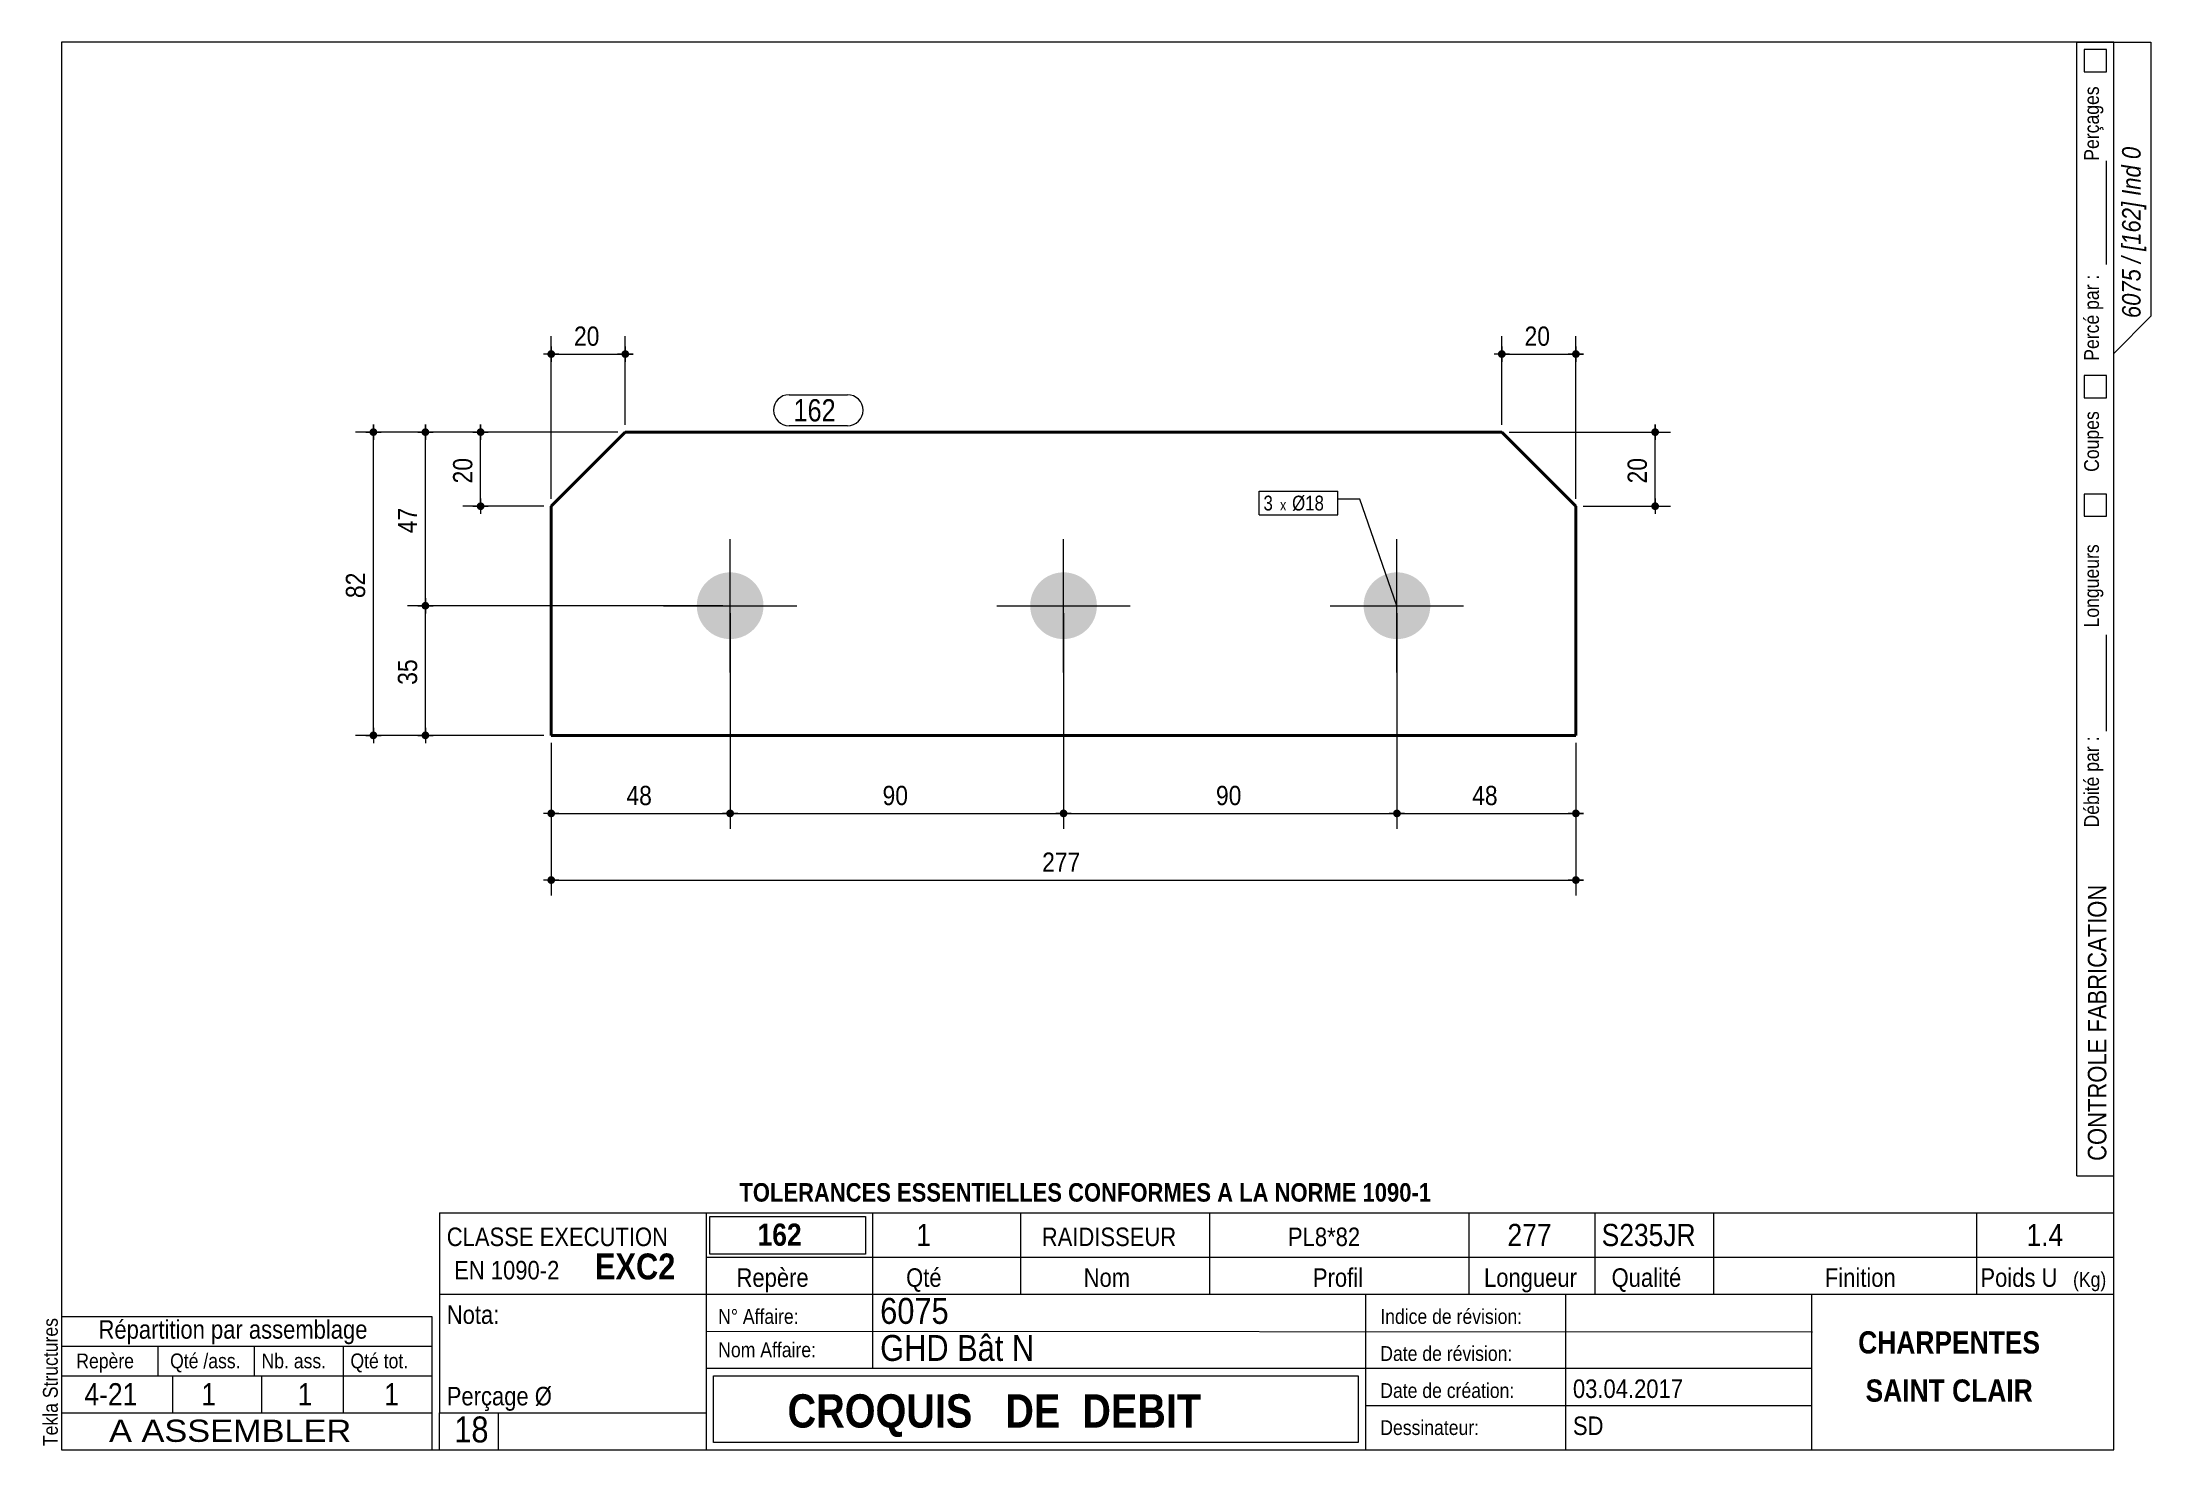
# Model space of a CAD drawing. Header units: millimetres. Extents: x 2 to 287, y 5 to 195.
import ezdxf

# ---------------------------------------------------------------- set-up
doc = ezdxf.new("R2010")
doc.units = ezdxf.units.MM
for name, color, linetype, lineweight in [('Autre type objet', 1, 'Continuous', 0), ('Boulon', 7, 'Continuous', 0), ('Cotation', 7, 'Continuous', 0), ('Désignation boulon', 3, 'Continuous', 0), ('Feuille dessin', 5, 'Continuous', 0), ('Piece', 2, 'Continuous', 0), ('Repère pièce', 3, 'Continuous', 0)]:
    doc.layers.add(name, color=color, linetype=linetype, lineweight=lineweight)
doc.styles.add('ARIAL', font='ARIAL.TTF')
doc.styles.add('ARIAL_BOLD', font='ARIALBD.TTF')
doc.styles.add('ARIAL_ITALIC', font='ARIALI.TTF')
doc.styles.add('ARIAL_NARROW', font='ARIAL.TTF')
doc.styles.add('COMIC_SANS_MS', font='COMIC.TTF')

# ---------------------------------------------------------------- blocks, each defined once
blk = doc.blocks.new('*A1')
at = {"layer": 'Boulon'}
for points in [[(95.19, 114.43), (95.14, 114.43), (95.08, 114.44), (95.03, 114.44), (94.97, 114.44), (94.92, 114.45), (94.86, 114.45), (94.81, 114.46), (94.75, 114.46), (94.7, 114.47), (94.64, 114.47), (94.59, 114.48), (94.54, 114.49), (94.48, 114.5), (94.43, 114.51), (94.37, 114.52), (94.32, 114.53), (94.26, 114.54), (94.21, 114.56), (94.16, 114.57), (94.1, 114.58), (94.05, 114.6), (94, 114.61), (93.94, 114.63), (93.89, 114.64), (93.84, 114.66), (93.79, 114.68), (93.73, 114.7), (93.68, 114.72), (93.63, 114.74), (93.58, 114.76), (93.53, 114.78), (93.48, 114.8), (93.43, 114.82), (93.38, 114.84), (93.33, 114.87), (93.28, 114.89), (93.23, 114.91), (93.18, 114.94), (93.13, 114.96), (93.08, 114.99), (93.03, 115.02), (92.98, 115.05), (92.94, 115.07), (92.89, 115.1), (92.84, 115.13), (92.8, 115.16), (92.75, 115.19), (92.7, 115.22), (92.66, 115.25), (92.61, 115.29), (92.57, 115.32), (92.53, 115.35), (92.48, 115.39), (92.44, 115.42), (92.4, 115.46), (92.35, 115.49), (92.31, 115.53), (92.27, 115.56), (92.23, 115.6), (92.19, 115.64), (92.15, 115.67), (92.11, 115.71), (92.07, 115.75), (92.03, 115.79), (91.99, 115.83), (91.95, 115.87), (91.92, 115.91), (91.88, 115.95), (91.84, 115.99), (91.81, 116.04), (91.77, 116.08), (91.74, 116.12), (91.7, 116.17), (91.67, 116.21), (91.64, 116.25), (91.6, 116.3), (91.57, 116.34), (91.54, 116.39), (91.51, 116.43), (91.48, 116.48), (91.45, 116.53), (91.42, 116.57), (91.39, 116.62), (91.36, 116.67), (91.33, 116.72), (91.31, 116.76), (91.28, 116.81), (91.26, 116.86), (91.23, 116.91), (91.21, 116.96), (91.18, 117.01), (91.16, 117.06), (91.14, 117.11), (91.11, 117.16), (91.09, 117.21), (91.07, 117.26), (91.05, 117.31), (91.03, 117.37), (91.01, 117.42), (90.99, 117.47), (90.98, 117.52), (90.96, 117.57), (90.94, 117.63), (90.93, 117.68), (90.91, 117.73), (90.9, 117.79), (90.88, 117.84), (90.87, 117.89), (90.86, 117.95), (90.85, 118), (90.84, 118.06), (90.83, 118.11), (90.82, 118.16), (90.81, 118.22), (90.8, 118.27), (90.79, 118.33), (90.78, 118.38), (90.78, 118.44), (90.77, 118.49), (90.77, 118.55), (90.76, 118.6), (90.76, 118.66), (90.76, 118.71), (90.75, 118.77), (90.75, 118.82), (90.75, 118.88), (90.75, 118.93), (90.75, 118.99), (90.75, 119.04), (90.75, 119.1), (90.76, 119.15), (90.76, 119.21), (90.76, 119.26), (90.77, 119.32), (90.77, 119.37), (90.78, 119.43), (90.78, 119.48), (90.79, 119.54), (90.8, 119.59), (90.81, 119.65), (90.82, 119.7), (90.83, 119.76), (90.84, 119.81), (90.85, 119.87), (90.86, 119.92), (90.87, 119.97), (90.88, 120.03), (90.9, 120.08), (90.91, 120.13), (90.93, 120.19), (90.94, 120.24), (90.96, 120.29), (90.98, 120.35), (90.99, 120.4), (91.01, 120.45), (91.03, 120.5), (91.05, 120.55), (91.07, 120.6), (91.09, 120.66), (91.11, 120.71), (91.14, 120.76), (91.16, 120.81), (91.18, 120.86), (91.21, 120.91), (91.23, 120.96), (91.26, 121.01), (91.28, 121.05), (91.31, 121.1), (91.33, 121.15), (91.36, 121.2), (91.39, 121.25), (91.42, 121.29), (91.45, 121.34), (91.48, 121.39), (91.51, 121.43), (91.54, 121.48), (91.57, 121.52), (91.6, 121.57), (91.64, 121.61), (91.67, 121.66), (91.7, 121.7), (91.74, 121.75), (91.77, 121.79), (91.81, 121.83), (91.84, 121.87), (91.88, 121.91), (91.92, 121.96), (91.95, 122), (91.99, 122.04), (92.03, 122.08), (92.07, 122.12), (92.11, 122.15), (92.15, 122.19), (92.19, 122.23), (92.23, 122.27), (92.27, 122.3), (92.31, 122.34), (92.35, 122.38), (92.4, 122.41), (92.44, 122.45), (92.48, 122.48), (92.53, 122.51), (92.57, 122.55), (92.61, 122.58), (92.66, 122.61), (92.7, 122.64), (92.75, 122.68), (92.8, 122.71), (92.84, 122.74), (92.89, 122.76), (92.94, 122.79), (92.98, 122.82), (93.03, 122.85), (93.08, 122.88), (93.13, 122.9), (93.18, 122.93), (93.23, 122.95), (93.28, 122.98), (93.33, 123), (93.38, 123.02), (93.43, 123.05), (93.48, 123.07), (93.53, 123.09), (93.58, 123.11), (93.63, 123.13), (93.68, 123.15), (93.73, 123.17), (93.79, 123.19), (93.84, 123.21), (93.89, 123.22), (93.94, 123.24), (94, 123.26), (94.05, 123.27), (94.1, 123.28), (94.16, 123.3), (94.21, 123.31), (94.26, 123.32), (94.32, 123.34), (94.37, 123.35), (94.43, 123.36), (94.48, 123.37), (94.54, 123.38), (94.59, 123.38), (94.64, 123.39), (94.7, 123.4), (94.75, 123.41), (94.81, 123.41), (94.86, 123.42), (94.92, 123.42), (94.97, 123.43), (95.03, 123.43), (95.08, 123.43), (95.14, 123.43), (95.19, 123.43), (95.25, 123.43), (95.31, 123.43), (95.36, 123.43), (95.42, 123.43), (95.47, 123.43), (95.53, 123.43), (95.58, 123.42), (95.64, 123.42), (95.69, 123.41), (95.75, 123.41), (95.8, 123.4), (95.86, 123.39), (95.91, 123.38), (95.96, 123.38), (96.02, 123.37), (96.07, 123.36), (96.13, 123.35), (96.18, 123.34), (96.24, 123.32), (96.29, 123.31), (96.34, 123.3), (96.4, 123.28), (96.45, 123.27), (96.5, 123.26), (96.56, 123.24), (96.61, 123.22), (96.66, 123.21), (96.71, 123.19), (96.77, 123.17), (96.82, 123.15), (96.87, 123.13), (96.92, 123.11), (96.97, 123.09), (97.02, 123.07), (97.07, 123.05), (97.12, 123.02), (97.17, 123), (97.22, 122.98), (97.27, 122.95), (97.32, 122.93), (97.37, 122.9), (97.42, 122.88), (97.47, 122.85), (97.52, 122.82), (97.56, 122.79), (97.61, 122.76), (97.66, 122.74), (97.7, 122.71), (97.75, 122.68), (97.8, 122.64), (97.84, 122.61), (97.89, 122.58), (97.93, 122.55), (97.97, 122.51), (98.02, 122.48), (98.06, 122.45), (98.1, 122.41), (98.15, 122.38), (98.19, 122.34), (98.23, 122.3), (98.27, 122.27), (98.31, 122.23), (98.35, 122.19), (98.39, 122.15), (98.43, 122.12), (98.47, 122.08), (98.51, 122.04), (98.55, 122), (98.58, 121.96), (98.62, 121.91), (98.66, 121.87), (98.69, 121.83), (98.73, 121.79), (98.76, 121.75), (98.8, 121.7), (98.83, 121.66), (98.86, 121.61), (98.9, 121.57), (98.93, 121.52), (98.96, 121.48), (98.99, 121.43), (99.02, 121.39), (99.05, 121.34), (99.08, 121.29), (99.11, 121.25), (99.14, 121.2), (99.17, 121.15), (99.19, 121.1), (99.22, 121.05), (99.24, 121.01), (99.27, 120.96), (99.29, 120.91), (99.32, 120.86), (99.34, 120.81), (99.36, 120.76), (99.39, 120.71), (99.41, 120.66), (99.43, 120.6), (99.45, 120.55), (99.47, 120.5), (99.49, 120.45), (99.51, 120.4), (99.52, 120.35), (99.54, 120.29), (99.56, 120.24), (99.57, 120.19), (99.59, 120.13), (99.6, 120.08), (99.62, 120.03), (99.63, 119.97), (99.64, 119.92), (99.65, 119.87), (99.66, 119.81), (99.67, 119.76), (99.68, 119.7), (99.69, 119.65), (99.7, 119.59), (99.71, 119.54), (99.72, 119.48), (99.72, 119.43), (99.73, 119.37), (99.73, 119.32), (99.74, 119.26), (99.74, 119.21), (99.74, 119.15), (99.75, 119.1), (99.75, 119.04), (99.75, 118.99), (99.75, 118.93), (99.75, 118.88), (99.75, 118.82), (99.75, 118.77), (99.74, 118.71), (99.74, 118.66), (99.74, 118.6), (99.73, 118.55), (99.73, 118.49), (99.72, 118.44), (99.72, 118.38), (99.71, 118.33), (99.7, 118.27), (99.69, 118.22), (99.68, 118.16), (99.67, 118.11), (99.66, 118.06), (99.65, 118), (99.64, 117.95), (99.63, 117.89), (99.62, 117.84), (99.6, 117.79), (99.59, 117.73), (99.57, 117.68), (99.56, 117.63), (99.54, 117.57), (99.52, 117.52), (99.51, 117.47), (99.49, 117.42), (99.47, 117.37), (99.45, 117.31), (99.43, 117.26), (99.41, 117.21), (99.39, 117.16), (99.36, 117.11), (99.34, 117.06), (99.32, 117.01), (99.29, 116.96), (99.27, 116.91), (99.24, 116.86), (99.22, 116.81), (99.19, 116.76), (99.17, 116.72), (99.14, 116.67), (99.11, 116.62), (99.08, 116.57), (99.05, 116.53), (99.02, 116.48), (98.99, 116.43), (98.96, 116.39), (98.93, 116.34), (98.9, 116.3), (98.86, 116.25), (98.83, 116.21), (98.8, 116.17), (98.76, 116.12), (98.73, 116.08), (98.69, 116.04), (98.66, 115.99), (98.62, 115.95), (98.58, 115.91), (98.55, 115.87), (98.51, 115.83), (98.47, 115.79), (98.43, 115.75), (98.39, 115.71), (98.35, 115.67), (98.31, 115.64), (98.27, 115.6), (98.23, 115.56), (98.19, 115.53), (98.15, 115.49), (98.1, 115.46), (98.06, 115.42), (98.02, 115.39), (97.97, 115.35), (97.93, 115.32), (97.89, 115.29), (97.84, 115.25), (97.8, 115.22), (97.75, 115.19), (97.7, 115.16), (97.66, 115.13), (97.61, 115.1), (97.56, 115.07), (97.52, 115.05), (97.47, 115.02), (97.42, 114.99), (97.37, 114.96), (97.32, 114.94), (97.27, 114.91), (97.22, 114.89), (97.17, 114.87), (97.12, 114.84), (97.07, 114.82), (97.02, 114.8), (96.97, 114.78), (96.92, 114.76), (96.87, 114.74), (96.82, 114.72), (96.77, 114.7), (96.71, 114.68), (96.66, 114.66), (96.61, 114.64), (96.56, 114.63), (96.5, 114.61), (96.45, 114.6), (96.4, 114.58), (96.34, 114.57), (96.29, 114.56), (96.24, 114.54), (96.18, 114.53), (96.13, 114.52), (96.07, 114.51), (96.02, 114.5), (95.96, 114.49), (95.91, 114.48), (95.86, 114.47), (95.8, 114.47), (95.75, 114.46), (95.69, 114.46), (95.64, 114.45), (95.58, 114.45), (95.53, 114.44), (95.47, 114.44), (95.42, 114.44), (95.36, 114.43), (95.31, 114.43), (95.25, 114.43)], [(140.19, 114.43), (140.14, 114.43), (140.08, 114.44), (140.03, 114.44), (139.97, 114.44), (139.92, 114.45), (139.86, 114.45), (139.81, 114.46), (139.75, 114.46), (139.7, 114.47), (139.64, 114.47), (139.59, 114.48), (139.54, 114.49), (139.48, 114.5), (139.43, 114.51), (139.37, 114.52), (139.32, 114.53), (139.26, 114.54), (139.21, 114.56), (139.16, 114.57), (139.1, 114.58), (139.05, 114.6), (139, 114.61), (138.94, 114.63), (138.89, 114.64), (138.84, 114.66), (138.79, 114.68), (138.73, 114.7), (138.68, 114.72), (138.63, 114.74), (138.58, 114.76), (138.53, 114.78), (138.48, 114.8), (138.43, 114.82), (138.38, 114.84), (138.33, 114.87), (138.28, 114.89), (138.23, 114.91), (138.18, 114.94), (138.13, 114.96), (138.08, 114.99), (138.03, 115.02), (137.98, 115.05), (137.94, 115.07), (137.89, 115.1), (137.84, 115.13), (137.8, 115.16), (137.75, 115.19), (137.7, 115.22), (137.66, 115.25), (137.61, 115.29), (137.57, 115.32), (137.53, 115.35), (137.48, 115.39), (137.44, 115.42), (137.4, 115.46), (137.35, 115.49), (137.31, 115.53), (137.27, 115.56), (137.23, 115.6), (137.19, 115.64), (137.15, 115.67), (137.11, 115.71), (137.07, 115.75), (137.03, 115.79), (136.99, 115.83), (136.95, 115.87), (136.92, 115.91), (136.88, 115.95), (136.84, 115.99), (136.81, 116.04), (136.77, 116.08), (136.74, 116.12), (136.7, 116.17), (136.67, 116.21), (136.64, 116.25), (136.6, 116.3), (136.57, 116.34), (136.54, 116.39), (136.51, 116.43), (136.48, 116.48), (136.45, 116.53), (136.42, 116.57), (136.39, 116.62), (136.36, 116.67), (136.33, 116.72), (136.31, 116.76), (136.28, 116.81), (136.26, 116.86), (136.23, 116.91), (136.21, 116.96), (136.18, 117.01), (136.16, 117.06), (136.14, 117.11), (136.11, 117.16), (136.09, 117.21), (136.07, 117.26), (136.05, 117.31), (136.03, 117.37), (136.01, 117.42), (135.99, 117.47), (135.98, 117.52), (135.96, 117.57), (135.94, 117.63), (135.93, 117.68), (135.91, 117.73), (135.9, 117.79), (135.88, 117.84), (135.87, 117.89), (135.86, 117.95), (135.85, 118), (135.84, 118.06), (135.83, 118.11), (135.82, 118.16), (135.81, 118.22), (135.8, 118.27), (135.79, 118.33), (135.78, 118.38), (135.78, 118.44), (135.77, 118.49), (135.77, 118.55), (135.76, 118.6), (135.76, 118.66), (135.76, 118.71), (135.75, 118.77), (135.75, 118.82), (135.75, 118.88), (135.75, 118.93), (135.75, 118.99), (135.75, 119.04), (135.75, 119.1), (135.76, 119.15), (135.76, 119.21), (135.76, 119.26), (135.77, 119.32), (135.77, 119.37), (135.78, 119.43), (135.78, 119.48), (135.79, 119.54), (135.8, 119.59), (135.81, 119.65), (135.82, 119.7), (135.83, 119.76), (135.84, 119.81), (135.85, 119.87), (135.86, 119.92), (135.87, 119.97), (135.88, 120.03), (135.9, 120.08), (135.91, 120.13), (135.93, 120.19), (135.94, 120.24), (135.96, 120.29), (135.98, 120.35), (135.99, 120.4), (136.01, 120.45), (136.03, 120.5), (136.05, 120.55), (136.07, 120.6), (136.09, 120.66), (136.11, 120.71), (136.14, 120.76), (136.16, 120.81), (136.18, 120.86), (136.21, 120.91), (136.23, 120.96), (136.26, 121.01), (136.28, 121.05), (136.31, 121.1), (136.33, 121.15), (136.36, 121.2), (136.39, 121.25), (136.42, 121.29), (136.45, 121.34), (136.48, 121.39), (136.51, 121.43), (136.54, 121.48), (136.57, 121.52), (136.6, 121.57), (136.64, 121.61), (136.67, 121.66), (136.7, 121.7), (136.74, 121.75), (136.77, 121.79), (136.81, 121.83), (136.84, 121.87), (136.88, 121.91), (136.92, 121.96), (136.95, 122), (136.99, 122.04), (137.03, 122.08), (137.07, 122.12), (137.11, 122.15), (137.15, 122.19), (137.19, 122.23), (137.23, 122.27), (137.27, 122.3), (137.31, 122.34), (137.35, 122.38), (137.4, 122.41), (137.44, 122.45), (137.48, 122.48), (137.53, 122.51), (137.57, 122.55), (137.61, 122.58), (137.66, 122.61), (137.7, 122.64), (137.75, 122.68), (137.8, 122.71), (137.84, 122.74), (137.89, 122.76), (137.94, 122.79), (137.98, 122.82), (138.03, 122.85), (138.08, 122.88), (138.13, 122.9), (138.18, 122.93), (138.23, 122.95), (138.28, 122.98), (138.33, 123), (138.38, 123.02), (138.43, 123.05), (138.48, 123.07), (138.53, 123.09), (138.58, 123.11), (138.63, 123.13), (138.68, 123.15), (138.73, 123.17), (138.79, 123.19), (138.84, 123.21), (138.89, 123.22), (138.94, 123.24), (139, 123.26), (139.05, 123.27), (139.1, 123.28), (139.16, 123.3), (139.21, 123.31), (139.26, 123.32), (139.32, 123.34), (139.37, 123.35), (139.43, 123.36), (139.48, 123.37), (139.54, 123.38), (139.59, 123.38), (139.64, 123.39), (139.7, 123.4), (139.75, 123.41), (139.81, 123.41), (139.86, 123.42), (139.92, 123.42), (139.97, 123.43), (140.03, 123.43), (140.08, 123.43), (140.14, 123.43), (140.19, 123.43), (140.25, 123.43), (140.31, 123.43), (140.36, 123.43), (140.42, 123.43), (140.47, 123.43), (140.53, 123.43), (140.58, 123.42), (140.64, 123.42), (140.69, 123.41), (140.75, 123.41), (140.8, 123.4), (140.86, 123.39), (140.91, 123.38), (140.96, 123.38), (141.02, 123.37), (141.07, 123.36), (141.13, 123.35), (141.18, 123.34), (141.24, 123.32), (141.29, 123.31), (141.34, 123.3), (141.4, 123.28), (141.45, 123.27), (141.5, 123.26), (141.56, 123.24), (141.61, 123.22), (141.66, 123.21), (141.71, 123.19), (141.77, 123.17), (141.82, 123.15), (141.87, 123.13), (141.92, 123.11), (141.97, 123.09), (142.02, 123.07), (142.07, 123.05), (142.12, 123.02), (142.17, 123), (142.22, 122.98), (142.27, 122.95), (142.32, 122.93), (142.37, 122.9), (142.42, 122.88), (142.47, 122.85), (142.52, 122.82), (142.56, 122.79), (142.61, 122.76), (142.66, 122.74), (142.7, 122.71), (142.75, 122.68), (142.8, 122.64), (142.84, 122.61), (142.89, 122.58), (142.93, 122.55), (142.97, 122.51), (143.02, 122.48), (143.06, 122.45), (143.1, 122.41), (143.15, 122.38), (143.19, 122.34), (143.23, 122.3), (143.27, 122.27), (143.31, 122.23), (143.35, 122.19), (143.39, 122.15), (143.43, 122.12), (143.47, 122.08), (143.51, 122.04), (143.55, 122), (143.58, 121.96), (143.62, 121.91), (143.66, 121.87), (143.69, 121.83), (143.73, 121.79), (143.76, 121.75), (143.8, 121.7), (143.83, 121.66), (143.86, 121.61), (143.9, 121.57), (143.93, 121.52), (143.96, 121.48), (143.99, 121.43), (144.02, 121.39), (144.05, 121.34), (144.08, 121.29), (144.11, 121.25), (144.14, 121.2), (144.17, 121.15), (144.19, 121.1), (144.22, 121.05), (144.24, 121.01), (144.27, 120.96), (144.29, 120.91), (144.32, 120.86), (144.34, 120.81), (144.36, 120.76), (144.39, 120.71), (144.41, 120.66), (144.43, 120.6), (144.45, 120.55), (144.47, 120.5), (144.49, 120.45), (144.51, 120.4), (144.52, 120.35), (144.54, 120.29), (144.56, 120.24), (144.57, 120.19), (144.59, 120.13), (144.6, 120.08), (144.62, 120.03), (144.63, 119.97), (144.64, 119.92), (144.65, 119.87), (144.66, 119.81), (144.67, 119.76), (144.68, 119.7), (144.69, 119.65), (144.7, 119.59), (144.71, 119.54), (144.72, 119.48), (144.72, 119.43), (144.73, 119.37), (144.73, 119.32), (144.74, 119.26), (144.74, 119.21), (144.74, 119.15), (144.75, 119.1), (144.75, 119.04), (144.75, 118.99), (144.75, 118.93), (144.75, 118.88), (144.75, 118.82), (144.75, 118.77), (144.74, 118.71), (144.74, 118.66), (144.74, 118.6), (144.73, 118.55), (144.73, 118.49), (144.72, 118.44), (144.72, 118.38), (144.71, 118.33), (144.7, 118.27), (144.69, 118.22), (144.68, 118.16), (144.67, 118.11), (144.66, 118.06), (144.65, 118), (144.64, 117.95), (144.63, 117.89), (144.62, 117.84), (144.6, 117.79), (144.59, 117.73), (144.57, 117.68), (144.56, 117.63), (144.54, 117.57), (144.52, 117.52), (144.51, 117.47), (144.49, 117.42), (144.47, 117.37), (144.45, 117.31), (144.43, 117.26), (144.41, 117.21), (144.39, 117.16), (144.36, 117.11), (144.34, 117.06), (144.32, 117.01), (144.29, 116.96), (144.27, 116.91), (144.24, 116.86), (144.22, 116.81), (144.19, 116.76), (144.17, 116.72), (144.14, 116.67), (144.11, 116.62), (144.08, 116.57), (144.05, 116.53), (144.02, 116.48), (143.99, 116.43), (143.96, 116.39), (143.93, 116.34), (143.9, 116.3), (143.86, 116.25), (143.83, 116.21), (143.8, 116.17), (143.76, 116.12), (143.73, 116.08), (143.69, 116.04), (143.66, 115.99), (143.62, 115.95), (143.58, 115.91), (143.55, 115.87), (143.51, 115.83), (143.47, 115.79), (143.43, 115.75), (143.39, 115.71), (143.35, 115.67), (143.31, 115.64), (143.27, 115.6), (143.23, 115.56), (143.19, 115.53), (143.15, 115.49), (143.1, 115.46), (143.06, 115.42), (143.02, 115.39), (142.97, 115.35), (142.93, 115.32), (142.89, 115.29), (142.84, 115.25), (142.8, 115.22), (142.75, 115.19), (142.7, 115.16), (142.66, 115.13), (142.61, 115.1), (142.56, 115.07), (142.52, 115.05), (142.47, 115.02), (142.42, 114.99), (142.37, 114.96), (142.32, 114.94), (142.27, 114.91), (142.22, 114.89), (142.17, 114.87), (142.12, 114.84), (142.07, 114.82), (142.02, 114.8), (141.97, 114.78), (141.92, 114.76), (141.87, 114.74), (141.82, 114.72), (141.77, 114.7), (141.71, 114.68), (141.66, 114.66), (141.61, 114.64), (141.56, 114.63), (141.5, 114.61), (141.45, 114.6), (141.4, 114.58), (141.34, 114.57), (141.29, 114.56), (141.24, 114.54), (141.18, 114.53), (141.13, 114.52), (141.07, 114.51), (141.02, 114.5), (140.96, 114.49), (140.91, 114.48), (140.86, 114.47), (140.8, 114.47), (140.75, 114.46), (140.69, 114.46), (140.64, 114.45), (140.58, 114.45), (140.53, 114.44), (140.47, 114.44), (140.42, 114.44), (140.36, 114.43), (140.31, 114.43), (140.25, 114.43)], [(185.19, 114.43), (185.14, 114.43), (185.08, 114.44), (185.03, 114.44), (184.97, 114.44), (184.92, 114.45), (184.86, 114.45), (184.81, 114.46), (184.75, 114.46), (184.7, 114.47), (184.64, 114.47), (184.59, 114.48), (184.54, 114.49), (184.48, 114.5), (184.43, 114.51), (184.37, 114.52), (184.32, 114.53), (184.26, 114.54), (184.21, 114.56), (184.16, 114.57), (184.1, 114.58), (184.05, 114.6), (184, 114.61), (183.94, 114.63), (183.89, 114.64), (183.84, 114.66), (183.79, 114.68), (183.73, 114.7), (183.68, 114.72), (183.63, 114.74), (183.58, 114.76), (183.53, 114.78), (183.48, 114.8), (183.43, 114.82), (183.38, 114.84), (183.33, 114.87), (183.28, 114.89), (183.23, 114.91), (183.18, 114.94), (183.13, 114.96), (183.08, 114.99), (183.03, 115.02), (182.98, 115.05), (182.94, 115.07), (182.89, 115.1), (182.84, 115.13), (182.8, 115.16), (182.75, 115.19), (182.7, 115.22), (182.66, 115.25), (182.61, 115.29), (182.57, 115.32), (182.53, 115.35), (182.48, 115.39), (182.44, 115.42), (182.4, 115.46), (182.35, 115.49), (182.31, 115.53), (182.27, 115.56), (182.23, 115.6), (182.19, 115.64), (182.15, 115.67), (182.11, 115.71), (182.07, 115.75), (182.03, 115.79), (181.99, 115.83), (181.95, 115.87), (181.92, 115.91), (181.88, 115.95), (181.84, 115.99), (181.81, 116.04), (181.77, 116.08), (181.74, 116.12), (181.7, 116.17), (181.67, 116.21), (181.64, 116.25), (181.6, 116.3), (181.57, 116.34), (181.54, 116.39), (181.51, 116.43), (181.48, 116.48), (181.45, 116.53), (181.42, 116.57), (181.39, 116.62), (181.36, 116.67), (181.33, 116.72), (181.31, 116.76), (181.28, 116.81), (181.26, 116.86), (181.23, 116.91), (181.21, 116.96), (181.18, 117.01), (181.16, 117.06), (181.14, 117.11), (181.11, 117.16), (181.09, 117.21), (181.07, 117.26), (181.05, 117.31), (181.03, 117.37), (181.01, 117.42), (180.99, 117.47), (180.98, 117.52), (180.96, 117.57), (180.94, 117.63), (180.93, 117.68), (180.91, 117.73), (180.9, 117.79), (180.88, 117.84), (180.87, 117.89), (180.86, 117.95), (180.85, 118), (180.84, 118.06), (180.83, 118.11), (180.82, 118.16), (180.81, 118.22), (180.8, 118.27), (180.79, 118.33), (180.78, 118.38), (180.78, 118.44), (180.77, 118.49), (180.77, 118.55), (180.76, 118.6), (180.76, 118.66), (180.76, 118.71), (180.75, 118.77), (180.75, 118.82), (180.75, 118.88), (180.75, 118.93), (180.75, 118.99), (180.75, 119.04), (180.75, 119.1), (180.76, 119.15), (180.76, 119.21), (180.76, 119.26), (180.77, 119.32), (180.77, 119.37), (180.78, 119.43), (180.78, 119.48), (180.79, 119.54), (180.8, 119.59), (180.81, 119.65), (180.82, 119.7), (180.83, 119.76), (180.84, 119.81), (180.85, 119.87), (180.86, 119.92), (180.87, 119.97), (180.88, 120.03), (180.9, 120.08), (180.91, 120.13), (180.93, 120.19), (180.94, 120.24), (180.96, 120.29), (180.98, 120.35), (180.99, 120.4), (181.01, 120.45), (181.03, 120.5), (181.05, 120.55), (181.07, 120.6), (181.09, 120.66), (181.11, 120.71), (181.14, 120.76), (181.16, 120.81), (181.18, 120.86), (181.21, 120.91), (181.23, 120.96), (181.26, 121.01), (181.28, 121.05), (181.31, 121.1), (181.33, 121.15), (181.36, 121.2), (181.39, 121.25), (181.42, 121.29), (181.45, 121.34), (181.48, 121.39), (181.51, 121.43), (181.54, 121.48), (181.57, 121.52), (181.6, 121.57), (181.64, 121.61), (181.67, 121.66), (181.7, 121.7), (181.74, 121.75), (181.77, 121.79), (181.81, 121.83), (181.84, 121.87), (181.88, 121.91), (181.92, 121.96), (181.95, 122), (181.99, 122.04), (182.03, 122.08), (182.07, 122.12), (182.11, 122.15), (182.15, 122.19), (182.19, 122.23), (182.23, 122.27), (182.27, 122.3), (182.31, 122.34), (182.35, 122.38), (182.4, 122.41), (182.44, 122.45), (182.48, 122.48), (182.53, 122.51), (182.57, 122.55), (182.61, 122.58), (182.66, 122.61), (182.7, 122.64), (182.75, 122.68), (182.8, 122.71), (182.84, 122.74), (182.89, 122.76), (182.94, 122.79), (182.98, 122.82), (183.03, 122.85), (183.08, 122.88), (183.13, 122.9), (183.18, 122.93), (183.23, 122.95), (183.28, 122.98), (183.33, 123), (183.38, 123.02), (183.43, 123.05), (183.48, 123.07), (183.53, 123.09), (183.58, 123.11), (183.63, 123.13), (183.68, 123.15), (183.73, 123.17), (183.79, 123.19), (183.84, 123.21), (183.89, 123.22), (183.94, 123.24), (184, 123.26), (184.05, 123.27), (184.1, 123.28), (184.16, 123.3), (184.21, 123.31), (184.26, 123.32), (184.32, 123.34), (184.37, 123.35), (184.43, 123.36), (184.48, 123.37), (184.54, 123.38), (184.59, 123.38), (184.64, 123.39), (184.7, 123.4), (184.75, 123.41), (184.81, 123.41), (184.86, 123.42), (184.92, 123.42), (184.97, 123.43), (185.03, 123.43), (185.08, 123.43), (185.14, 123.43), (185.19, 123.43), (185.25, 123.43), (185.31, 123.43), (185.36, 123.43), (185.42, 123.43), (185.47, 123.43), (185.53, 123.43), (185.58, 123.42), (185.64, 123.42), (185.69, 123.41), (185.75, 123.41), (185.8, 123.4), (185.86, 123.39), (185.91, 123.38), (185.96, 123.38), (186.02, 123.37), (186.07, 123.36), (186.13, 123.35), (186.18, 123.34), (186.24, 123.32), (186.29, 123.31), (186.34, 123.3), (186.4, 123.28), (186.45, 123.27), (186.5, 123.26), (186.56, 123.24), (186.61, 123.22), (186.66, 123.21), (186.71, 123.19), (186.77, 123.17), (186.82, 123.15), (186.87, 123.13), (186.92, 123.11), (186.97, 123.09), (187.02, 123.07), (187.07, 123.05), (187.12, 123.02), (187.17, 123), (187.22, 122.98), (187.27, 122.95), (187.32, 122.93), (187.37, 122.9), (187.42, 122.88), (187.47, 122.85), (187.52, 122.82), (187.56, 122.79), (187.61, 122.76), (187.66, 122.74), (187.7, 122.71), (187.75, 122.68), (187.8, 122.64), (187.84, 122.61), (187.89, 122.58), (187.93, 122.55), (187.97, 122.51), (188.02, 122.48), (188.06, 122.45), (188.1, 122.41), (188.15, 122.38), (188.19, 122.34), (188.23, 122.3), (188.27, 122.27), (188.31, 122.23), (188.35, 122.19), (188.39, 122.15), (188.43, 122.12), (188.47, 122.08), (188.51, 122.04), (188.55, 122), (188.58, 121.96), (188.62, 121.91), (188.66, 121.87), (188.69, 121.83), (188.73, 121.79), (188.76, 121.75), (188.8, 121.7), (188.83, 121.66), (188.86, 121.61), (188.9, 121.57), (188.93, 121.52), (188.96, 121.48), (188.99, 121.43), (189.02, 121.39), (189.05, 121.34), (189.08, 121.29), (189.11, 121.25), (189.14, 121.2), (189.17, 121.15), (189.19, 121.1), (189.22, 121.05), (189.24, 121.01), (189.27, 120.96), (189.29, 120.91), (189.32, 120.86), (189.34, 120.81), (189.36, 120.76), (189.39, 120.71), (189.41, 120.66), (189.43, 120.6), (189.45, 120.55), (189.47, 120.5), (189.49, 120.45), (189.51, 120.4), (189.52, 120.35), (189.54, 120.29), (189.56, 120.24), (189.57, 120.19), (189.59, 120.13), (189.6, 120.08), (189.62, 120.03), (189.63, 119.97), (189.64, 119.92), (189.65, 119.87), (189.66, 119.81), (189.67, 119.76), (189.68, 119.7), (189.69, 119.65), (189.7, 119.59), (189.71, 119.54), (189.72, 119.48), (189.72, 119.43), (189.73, 119.37), (189.73, 119.32), (189.74, 119.26), (189.74, 119.21), (189.74, 119.15), (189.75, 119.1), (189.75, 119.04), (189.75, 118.99), (189.75, 118.93), (189.75, 118.88), (189.75, 118.82), (189.75, 118.77), (189.74, 118.71), (189.74, 118.66), (189.74, 118.6), (189.73, 118.55), (189.73, 118.49), (189.72, 118.44), (189.72, 118.38), (189.71, 118.33), (189.7, 118.27), (189.69, 118.22), (189.68, 118.16), (189.67, 118.11), (189.66, 118.06), (189.65, 118), (189.64, 117.95), (189.63, 117.89), (189.62, 117.84), (189.6, 117.79), (189.59, 117.73), (189.57, 117.68), (189.56, 117.63), (189.54, 117.57), (189.52, 117.52), (189.51, 117.47), (189.49, 117.42), (189.47, 117.37), (189.45, 117.31), (189.43, 117.26), (189.41, 117.21), (189.39, 117.16), (189.36, 117.11), (189.34, 117.06), (189.32, 117.01), (189.29, 116.96), (189.27, 116.91), (189.24, 116.86), (189.22, 116.81), (189.19, 116.76), (189.17, 116.72), (189.14, 116.67), (189.11, 116.62), (189.08, 116.57), (189.05, 116.53), (189.02, 116.48), (188.99, 116.43), (188.96, 116.39), (188.93, 116.34), (188.9, 116.3), (188.86, 116.25), (188.83, 116.21), (188.8, 116.17), (188.76, 116.12), (188.73, 116.08), (188.69, 116.04), (188.66, 115.99), (188.62, 115.95), (188.58, 115.91), (188.55, 115.87), (188.51, 115.83), (188.47, 115.79), (188.43, 115.75), (188.39, 115.71), (188.35, 115.67), (188.31, 115.64), (188.27, 115.6), (188.23, 115.56), (188.19, 115.53), (188.15, 115.49), (188.1, 115.46), (188.06, 115.42), (188.02, 115.39), (187.97, 115.35), (187.93, 115.32), (187.89, 115.29), (187.84, 115.25), (187.8, 115.22), (187.75, 115.19), (187.7, 115.16), (187.66, 115.13), (187.61, 115.1), (187.56, 115.07), (187.52, 115.05), (187.47, 115.02), (187.42, 114.99), (187.37, 114.96), (187.32, 114.94), (187.27, 114.91), (187.22, 114.89), (187.17, 114.87), (187.12, 114.84), (187.07, 114.82), (187.02, 114.8), (186.97, 114.78), (186.92, 114.76), (186.87, 114.74), (186.82, 114.72), (186.77, 114.7), (186.71, 114.68), (186.66, 114.66), (186.61, 114.64), (186.56, 114.63), (186.5, 114.61), (186.45, 114.6), (186.4, 114.58), (186.34, 114.57), (186.29, 114.56), (186.24, 114.54), (186.18, 114.53), (186.13, 114.52), (186.07, 114.51), (186.02, 114.5), (185.96, 114.49), (185.91, 114.48), (185.86, 114.47), (185.8, 114.47), (185.75, 114.46), (185.69, 114.46), (185.64, 114.45), (185.58, 114.45), (185.53, 114.44), (185.47, 114.44), (185.42, 114.44), (185.36, 114.43), (185.31, 114.43), (185.25, 114.43)]]:
    blk.add_hatch(color=256, dxfattribs=at).paths.add_polyline_path(points, flags=17)
at = {"layer": 'Boulon', "linetype": 'Continuous', "lineweight": 0}
for p, q in [((95.25, 109.93), (95.25, 127.93)), ((140.25, 109.93), (140.25, 127.93)), ((185.25, 109.93), (185.25, 127.93)), ((86.25, 118.93), (104.25, 118.93)), ((131.25, 118.93), (149.25, 118.93)), ((176.25, 118.93), (194.25, 118.93))]:
    blk.add_line(p, q, dxfattribs=at)
blk = doc.blocks.new('*A2')
at = {"layer": 'Piece', "color": 2, "linetype": 'Continuous', "lineweight": 40}
for p, q in [((81.1, 142.365001), (71.1, 132.365001)), ((199.400003, 142.365001), (81.1, 142.365001)), ((209.400003, 132.365001), (199.400003, 142.365001)), ((71.1, 132.365001), (71.1, 101.434999)), ((209.400003, 101.434999), (209.400003, 132.365001)), ((71.1, 101.434999), (209.400003, 101.434999))]:
    blk.add_line(p, q, dxfattribs=at)
blk = doc.blocks.new('*A3')
at = {"layer": 'Feuille dessin', "linetype": 'Continuous', "lineweight": 0}
for p, q in [((282, 195), (5, 195)), ((5, 195), (5, 5)), ((282, 5), (282, 195)), ((5, 5), (282, 5))]:
    blk.add_line(p, q, dxfattribs=at)
at = {"layer": 'Feuille dessin', "style": 'ARIAL', "width": 0.85}
blk.add_text('Tekla Structures', height=2, rotation=90, dxfattribs=at).set_placement((4.5, 5.5))
blk = doc.blocks.new('*A4')
at = {"layer": 'Autre type objet', "linetype": 'Continuous', "lineweight": 0}
for p, q in [((56, 37), (92, 37)), ((56, 37), (56, 10)), ((92, 37), (92, 10)), ((56, 26), (92, 26)), ((56, 10), (92, 10)), ((56, 5), (56, 10)), ((64, 5), (64, 10)), ((56, 5), (64, 5))]:
    blk.add_line(p, q, dxfattribs=at)
at = {"layer": 'Autre type objet', "width": 0.85}
for s, height, style, p in [('CLASSE EXECUTION', 2.5, 'ARIAL', (57, 32.5)), ('EXC2', 3.5, 'ARIAL_BOLD', (77, 28)), ('EN 1090-2', 2.5, 'ARIAL', (58, 28)), ('Nota:', 2.5, 'ARIAL', (57, 22)), ('Perçage Ø', 2.5, 'ARIAL', (57, 11)), ('18', 3.5, 'ARIAL_NARROW', (58.014234, 6))]:
    blk.add_text(s, height=height, dxfattribs=dict(at, style=style)).set_placement(p)
blk = doc.blocks.new('*A5')
at = {"layer": 'Autre type objet', "linetype": 'Continuous', "lineweight": 0}
for p, q in [((5, 23), (55, 23)), ((5, 23), (5, 15)), ((55, 23), (55, 15)), ((5, 19), (55, 19)), ((18, 19), (18, 15)), ((31, 19), (31, 15)), ((43, 19), (43, 15)), ((5, 15), (55, 15)), ((5, 15), (5, 10)), ((20, 15), (20, 10)), ((32, 15), (32, 10)), ((43, 15), (43, 10)), ((55, 15), (55, 10)), ((5, 10), (55, 10))]:
    blk.add_line(p, q, dxfattribs=at)
at = {"layer": 'Autre type objet', "style": 'ARIAL', "width": 0.85}
for s, height, p in [('Répartition par assemblage', 2.5, (10, 20)), ('Repère', 2, (7, 16)), ('Qté /ass.', 2, (19.663086, 16)), ('Nb. ass.', 2, (32, 16)), ('Qté tot.', 2, (44, 16)), ('4-21', 3, (8.103027, 11)), ('1', 3, (23.885986, 11)), ('1', 3, (36.889404, 11)), ('1', 3, (48.551514, 11))]:
    blk.add_text(s, height=height, dxfattribs=at).set_placement(p)
blk = doc.blocks.new('*A6')
at = {"layer": 'Autre type objet', "linetype": 'Continuous', "lineweight": 0}
for p, q in [((277, 42), (277, 195)), ((277, 195), (287, 195)), ((278, 194), (278, 191)), ((281, 194), (278, 194)), ((281, 191), (281, 194)), ((282, 42), (282, 195)), ((287, 195), (287, 158)), ((278, 191), (281, 191)), ((281, 165), (281, 179)), ((287, 158), (282, 153)), ((278, 150), (278, 147)), ((281, 150), (278, 150)), ((281, 147), (281, 150)), ((278, 147), (281, 147)), ((278, 134), (278, 131)), ((281, 134), (278, 134)), ((281, 131), (281, 134)), ((278, 131), (281, 131)), ((281, 102), (281, 115)), ((277, 42), (282, 42))]:
    blk.add_line(p, q, dxfattribs=at)
at = {"layer": 'Autre type objet', "width": 0.85}
for s, height, style, p in [('Perçages', 2, 'ARIAL', (280, 179)), ('6075 / [162] Ind 0', 2.5, 'ARIAL_ITALIC', (285.619109, 157.760245)), ('Percé par :', 2, 'ARIAL', (280, 152)), ('Coupes', 2, 'ARIAL', (280, 137)), ('Longueurs', 2, 'ARIAL', (280, 116)), ('Débité par :', 2, 'ARIAL', (280, 89)), ('CONTROLE FABRICATION', 2.5, 'ARIAL', (281, 44))]:
    blk.add_text(s, height=height, rotation=90, dxfattribs=dict(at, style=style)).set_placement(p)
blk = doc.blocks.new('*A7')
at = {"layer": 'Autre type objet', "linetype": 'Continuous', "lineweight": 0}
for p, q in [((92, 37), (282, 37)), ((92, 37), (92, 31)), ((114.5, 31), (114.5, 37)), ((134.5, 31), (134.5, 37)), ((160, 31), (160, 37)), ((195, 31), (195, 37)), ((212, 31), (212, 37)), ((228, 31), (228, 37)), ((263.5, 31), (263.5, 37)), ((282, 31), (282, 37)), ((92.51953, 36.5), (113.5, 36.5)), ((92.51953, 31.394341), (92.51953, 36.5)), ((113.5, 36.5), (113.5, 31.394341)), ((113.5, 31.394341), (92.51953, 31.394341)), ((92, 31), (282, 31)), ((92, 31), (92, 5)), ((114.5, 16), (114.5, 31)), ((134.5, 26), (134.5, 31)), ((160, 26), (160, 31)), ((195, 26), (195, 31)), ((212, 26), (212, 31)), ((228, 26), (228, 31)), ((263.5, 26), (263.5, 31)), ((282, 5), (282, 31)), ((92, 26), (282, 26)), ((181, 26), (181, 5)), ((208, 26), (208, 5)), ((241.262466, 5), (241.262466, 26)), ((92, 21), (241.327069, 20.935451)), ((92, 16), (181, 16)), ((93, 15), (180, 15)), ((93, 6), (93, 15)), ((180, 15), (180, 6)), ((181, 16), (241.297815, 16.021151)), ((181, 11), (241.217807, 10.969512)), ((180, 6), (93, 6)), ((92, 5), (282, 5))]:
    blk.add_line(p, q, dxfattribs=at)
at = {"layer": 'Autre type objet', "width": 0.85}
for s, height, style, p in [('TOLERANCES ESSENTIELLES CONFORMES A LA NORME 1090-1', 2.5, 'ARIAL_BOLD', (96.5, 38.5)), ('162', 3, 'ARIAL_BOLD', (98.951496, 32.540141)), ('1', 3, 'ARIAL', (120.389893, 32.5)), ('RAIDISSEUR', 2.5, 'ARIAL', (137.30835, 32.5)), ('PL8*82', 2.5, 'ARIAL', (170.537964, 32.5)), ('277', 3, 'ARIAL', (200.165771, 32.5)), ('S235JR', 3, 'ARIAL', (212.880127, 32.5)), ('1.4', 3, 'ARIAL', (270.222412, 32.5)), ('Repère', 2.5, 'ARIAL', (96.112978, 27)), ('Qté', 2.5, 'ARIAL', (119, 27)), ('Nom', 2.5, 'ARIAL', (142.961426, 27)), ('Profil', 2.5, 'ARIAL', (173.903564, 27)), ('Longueur', 2.5, 'ARIAL', (197, 27)), ('Qualité', 2.5, 'ARIAL', (214.218018, 27)), ('Finition', 2.5, 'ARIAL', (243, 27)), ('Poids U', 2.5, 'ARIAL', (264, 27)), ('(Kg)', 2, 'ARIAL', (276.5, 27)), ('N° Affaire:', 2, 'ARIAL', (93.640566, 22)), ('6075', 3.5, 'ARIAL', (115.5, 22)), ('Indice de révision:', 2, 'ARIAL', (183, 22)), ('GHD Bât N', 3.5, 'ARIAL', (115.5, 17)), ('CHARPENTES', 3, 'ARIAL_BOLD', (247.5, 18)), ('Nom Affaire:', 2, 'ARIAL', (93.640566, 17.5)), ('Date de révision:', 2, 'ARIAL', (183, 17)), ('03.04.2017', 2.5, 'ARIAL', (209, 12)), ('SAINT CLAIR', 3, 'ARIAL_BOLD', (248.5, 11.5)), ('CROQUIS   DE  DEBIT', 4.5, 'ARIAL_BOLD', (103, 8)), ('Date de création:', 2, 'ARIAL', (183, 12)), ('Dessinateur:', 2, 'ARIAL', (183, 7)), ('SD', 2.5, 'ARIAL', (209, 7))]:
    blk.add_text(s, height=height, dxfattribs=dict(at, style=style)).set_placement(p)
blk = doc.blocks.new('*A8')
at = {"layer": 'Autre type objet', "linetype": 'Continuous', "lineweight": 0}
for p, q in [((5, 10), (55, 10)), ((5, 10), (5, 5)), ((55, 10), (55, 5)), ((5, 5), (55, 5))]:
    blk.add_line(p, q, dxfattribs=at)
at = {"layer": 'Autre type objet', "style": 'ARIAL', "width": 1.105}
blk.add_text('A ASSEMBLER', height=3, dxfattribs=at).set_placement((11.423651, 6.073465))
blk = doc.blocks.new('*A9')
at = {"layer": 'Cotation'}
for points in [[(47.07, 141.85), (47.05, 141.85), (47.02, 141.85), (47, 141.85), (46.97, 141.86), (46.95, 141.87), (46.92, 141.88), (46.9, 141.88), (46.88, 141.89), (46.85, 141.91), (46.83, 141.92), (46.81, 141.93), (46.79, 141.95), (46.77, 141.96), (46.75, 141.98), (46.73, 142), (46.71, 142.02), (46.7, 142.04), (46.68, 142.06), (46.67, 142.08), (46.65, 142.1), (46.64, 142.12), (46.63, 142.14), (46.62, 142.17), (46.61, 142.19), (46.6, 142.21), (46.6, 142.24), (46.59, 142.26), (46.59, 142.29), (46.58, 142.31), (46.58, 142.34), (46.58, 142.37), (46.58, 142.39), (46.58, 142.42), (46.59, 142.44), (46.59, 142.47), (46.6, 142.49), (46.6, 142.52), (46.61, 142.54), (46.62, 142.56), (46.63, 142.59), (46.64, 142.61), (46.65, 142.63), (46.67, 142.65), (46.68, 142.67), (46.7, 142.69), (46.71, 142.71), (46.73, 142.73), (46.75, 142.75), (46.77, 142.77), (46.79, 142.78), (46.81, 142.8), (46.83, 142.81), (46.85, 142.82), (46.88, 142.84), (46.9, 142.85), (46.92, 142.85), (46.95, 142.86), (46.97, 142.87), (47, 142.88), (47.02, 142.88), (47.05, 142.88), (47.07, 142.88), (47.1, 142.89), (47.13, 142.88), (47.15, 142.88), (47.18, 142.88), (47.2, 142.88), (47.23, 142.87), (47.25, 142.86), (47.28, 142.85), (47.3, 142.85), (47.32, 142.84), (47.35, 142.82), (47.37, 142.81), (47.39, 142.8), (47.41, 142.78), (47.43, 142.77), (47.45, 142.75), (47.47, 142.73), (47.49, 142.71), (47.5, 142.69), (47.52, 142.67), (47.53, 142.65), (47.55, 142.63), (47.56, 142.61), (47.57, 142.59), (47.58, 142.56), (47.59, 142.54), (47.6, 142.52), (47.6, 142.49), (47.61, 142.47), (47.61, 142.44), (47.62, 142.42), (47.62, 142.39), (47.62, 142.37), (47.62, 142.34), (47.62, 142.31), (47.61, 142.29), (47.61, 142.26), (47.6, 142.24), (47.6, 142.21), (47.59, 142.19), (47.58, 142.17), (47.57, 142.14), (47.56, 142.12), (47.55, 142.1), (47.53, 142.08), (47.52, 142.06), (47.5, 142.04), (47.49, 142.02), (47.47, 142), (47.45, 141.98), (47.43, 141.96), (47.41, 141.95), (47.39, 141.93), (47.37, 141.92), (47.35, 141.91), (47.32, 141.89), (47.3, 141.88), (47.28, 141.88), (47.25, 141.87), (47.23, 141.86), (47.2, 141.85), (47.18, 141.85), (47.15, 141.85), (47.13, 141.85), (47.1, 141.85)], [(47.07, 100.92), (47.05, 100.92), (47.02, 100.92), (47, 100.92), (46.97, 100.93), (46.95, 100.94), (46.92, 100.95), (46.9, 100.95), (46.88, 100.96), (46.85, 100.98), (46.83, 100.99), (46.81, 101), (46.79, 101.02), (46.77, 101.03), (46.75, 101.05), (46.73, 101.07), (46.71, 101.09), (46.7, 101.11), (46.68, 101.13), (46.67, 101.15), (46.65, 101.17), (46.64, 101.19), (46.63, 101.21), (46.62, 101.24), (46.61, 101.26), (46.6, 101.28), (46.6, 101.31), (46.59, 101.33), (46.59, 101.36), (46.58, 101.38), (46.58, 101.41), (46.58, 101.43), (46.58, 101.46), (46.58, 101.49), (46.59, 101.51), (46.59, 101.54), (46.6, 101.56), (46.6, 101.59), (46.61, 101.61), (46.62, 101.63), (46.63, 101.66), (46.64, 101.68), (46.65, 101.7), (46.67, 101.72), (46.68, 101.74), (46.7, 101.76), (46.71, 101.78), (46.73, 101.8), (46.75, 101.82), (46.77, 101.84), (46.79, 101.85), (46.81, 101.87), (46.83, 101.88), (46.85, 101.89), (46.88, 101.91), (46.9, 101.92), (46.92, 101.92), (46.95, 101.93), (46.97, 101.94), (47, 101.95), (47.02, 101.95), (47.05, 101.95), (47.07, 101.95), (47.1, 101.95), (47.13, 101.95), (47.15, 101.95), (47.18, 101.95), (47.2, 101.95), (47.23, 101.94), (47.25, 101.93), (47.28, 101.92), (47.3, 101.92), (47.32, 101.91), (47.35, 101.89), (47.37, 101.88), (47.39, 101.87), (47.41, 101.85), (47.43, 101.84), (47.45, 101.82), (47.47, 101.8), (47.49, 101.78), (47.5, 101.76), (47.52, 101.74), (47.53, 101.72), (47.55, 101.7), (47.56, 101.68), (47.57, 101.66), (47.58, 101.63), (47.59, 101.61), (47.6, 101.59), (47.6, 101.56), (47.61, 101.54), (47.61, 101.51), (47.62, 101.49), (47.62, 101.46), (47.62, 101.43), (47.62, 101.41), (47.62, 101.38), (47.61, 101.36), (47.61, 101.33), (47.6, 101.31), (47.6, 101.28), (47.59, 101.26), (47.58, 101.24), (47.57, 101.21), (47.56, 101.19), (47.55, 101.17), (47.53, 101.15), (47.52, 101.13), (47.5, 101.11), (47.49, 101.09), (47.47, 101.07), (47.45, 101.05), (47.43, 101.03), (47.41, 101.02), (47.39, 101), (47.37, 100.99), (47.35, 100.98), (47.32, 100.96), (47.3, 100.95), (47.28, 100.95), (47.25, 100.94), (47.23, 100.93), (47.2, 100.92), (47.18, 100.92), (47.15, 100.92), (47.13, 100.92), (47.1, 100.91)]]:
    blk.add_hatch(color=256, dxfattribs=at).paths.add_polyline_path(points, flags=17)
at = {"layer": 'Cotation', "linetype": 'Continuous', "lineweight": 0}
for p, q in [((80.1, 142.37), (44.68, 142.37)), ((46.06, 142.37), (48.14, 142.37)), ((47.1, 143.41), (47.1, 141.33)), ((47.1, 142.37), (47.1, 143.41)), ((47.1, 101.43), (47.1, 142.37)), ((47.1, 102.47), (47.1, 100.39)), ((70.1, 101.43), (44.68, 101.43)), ((46.06, 101.43), (48.14, 101.43)), ((47.1, 101.43), (47.1, 100.39))]:
    blk.add_line(p, q, dxfattribs=at)
at = {"layer": 'Cotation'}
for p in [(47.1, 142.37), (47.1, 101.43)]:
    blk.add_point(p, dxfattribs=at)
at = {"layer": 'Cotation', "style": 'ARIAL', "width": 0.85}
blk.add_text('82', height=2.6, rotation=90.0002, dxfattribs=at).set_placement((45.98, 119.97))
blk = doc.blocks.new('*A10')
at = {"layer": 'Cotation'}
for points in [[(61.54, 141.85), (61.52, 141.85), (61.49, 141.85), (61.47, 141.85), (61.44, 141.86), (61.42, 141.87), (61.39, 141.88), (61.37, 141.88), (61.35, 141.89), (61.32, 141.91), (61.3, 141.92), (61.28, 141.93), (61.26, 141.95), (61.24, 141.96), (61.22, 141.98), (61.2, 142), (61.18, 142.02), (61.17, 142.04), (61.15, 142.06), (61.14, 142.08), (61.12, 142.1), (61.11, 142.12), (61.1, 142.14), (61.09, 142.17), (61.08, 142.19), (61.07, 142.21), (61.07, 142.24), (61.06, 142.26), (61.06, 142.29), (61.05, 142.31), (61.05, 142.34), (61.05, 142.37), (61.05, 142.39), (61.05, 142.42), (61.06, 142.44), (61.06, 142.47), (61.07, 142.49), (61.07, 142.52), (61.08, 142.54), (61.09, 142.56), (61.1, 142.59), (61.11, 142.61), (61.12, 142.63), (61.14, 142.65), (61.15, 142.67), (61.17, 142.69), (61.18, 142.71), (61.2, 142.73), (61.22, 142.75), (61.24, 142.77), (61.26, 142.78), (61.28, 142.8), (61.3, 142.81), (61.32, 142.82), (61.35, 142.84), (61.37, 142.85), (61.39, 142.85), (61.42, 142.86), (61.44, 142.87), (61.47, 142.88), (61.49, 142.88), (61.52, 142.88), (61.54, 142.88), (61.57, 142.89), (61.6, 142.88), (61.62, 142.88), (61.65, 142.88), (61.67, 142.88), (61.7, 142.87), (61.72, 142.86), (61.75, 142.85), (61.77, 142.85), (61.79, 142.84), (61.82, 142.82), (61.84, 142.81), (61.86, 142.8), (61.88, 142.78), (61.9, 142.77), (61.92, 142.75), (61.94, 142.73), (61.96, 142.71), (61.97, 142.69), (61.99, 142.67), (62, 142.65), (62.02, 142.63), (62.03, 142.61), (62.04, 142.59), (62.05, 142.56), (62.06, 142.54), (62.07, 142.52), (62.07, 142.49), (62.08, 142.47), (62.08, 142.44), (62.09, 142.42), (62.09, 142.39), (62.09, 142.37), (62.09, 142.34), (62.09, 142.31), (62.08, 142.29), (62.08, 142.26), (62.07, 142.24), (62.07, 142.21), (62.06, 142.19), (62.05, 142.17), (62.04, 142.14), (62.03, 142.12), (62.02, 142.1), (62, 142.08), (61.99, 142.06), (61.97, 142.04), (61.96, 142.02), (61.94, 142), (61.92, 141.98), (61.9, 141.96), (61.88, 141.95), (61.86, 141.93), (61.84, 141.92), (61.82, 141.91), (61.79, 141.89), (61.77, 141.88), (61.75, 141.88), (61.72, 141.87), (61.7, 141.86), (61.67, 141.85), (61.65, 141.85), (61.62, 141.85), (61.6, 141.85), (61.57, 141.85)], [(61.54, 131.85), (61.52, 131.85), (61.49, 131.85), (61.47, 131.85), (61.44, 131.86), (61.42, 131.87), (61.39, 131.88), (61.37, 131.88), (61.35, 131.89), (61.32, 131.91), (61.3, 131.92), (61.28, 131.93), (61.26, 131.95), (61.24, 131.96), (61.22, 131.98), (61.2, 132), (61.18, 132.02), (61.17, 132.04), (61.15, 132.06), (61.14, 132.08), (61.12, 132.1), (61.11, 132.12), (61.1, 132.14), (61.09, 132.17), (61.08, 132.19), (61.07, 132.21), (61.07, 132.24), (61.06, 132.26), (61.06, 132.29), (61.05, 132.31), (61.05, 132.34), (61.05, 132.37), (61.05, 132.39), (61.05, 132.42), (61.06, 132.44), (61.06, 132.47), (61.07, 132.49), (61.07, 132.52), (61.08, 132.54), (61.09, 132.56), (61.1, 132.59), (61.11, 132.61), (61.12, 132.63), (61.14, 132.65), (61.15, 132.67), (61.17, 132.69), (61.18, 132.71), (61.2, 132.73), (61.22, 132.75), (61.24, 132.77), (61.26, 132.78), (61.28, 132.8), (61.3, 132.81), (61.32, 132.82), (61.35, 132.84), (61.37, 132.85), (61.39, 132.85), (61.42, 132.86), (61.44, 132.87), (61.47, 132.88), (61.49, 132.88), (61.52, 132.88), (61.54, 132.88), (61.57, 132.89), (61.6, 132.88), (61.62, 132.88), (61.65, 132.88), (61.67, 132.88), (61.7, 132.87), (61.72, 132.86), (61.75, 132.85), (61.77, 132.85), (61.79, 132.84), (61.82, 132.82), (61.84, 132.81), (61.86, 132.8), (61.88, 132.78), (61.9, 132.77), (61.92, 132.75), (61.94, 132.73), (61.96, 132.71), (61.97, 132.69), (61.99, 132.67), (62, 132.65), (62.02, 132.63), (62.03, 132.61), (62.04, 132.59), (62.05, 132.56), (62.06, 132.54), (62.07, 132.52), (62.07, 132.49), (62.08, 132.47), (62.08, 132.44), (62.09, 132.42), (62.09, 132.39), (62.09, 132.37), (62.09, 132.34), (62.09, 132.31), (62.08, 132.29), (62.08, 132.26), (62.07, 132.24), (62.07, 132.21), (62.06, 132.19), (62.05, 132.17), (62.04, 132.14), (62.03, 132.12), (62.02, 132.1), (62, 132.08), (61.99, 132.06), (61.97, 132.04), (61.96, 132.02), (61.94, 132), (61.92, 131.98), (61.9, 131.96), (61.88, 131.95), (61.86, 131.93), (61.84, 131.92), (61.82, 131.91), (61.79, 131.89), (61.77, 131.88), (61.75, 131.88), (61.72, 131.87), (61.7, 131.86), (61.67, 131.85), (61.65, 131.85), (61.62, 131.85), (61.6, 131.85), (61.57, 131.85)]]:
    blk.add_hatch(color=256, dxfattribs=at).paths.add_polyline_path(points, flags=17)
at = {"layer": 'Cotation', "linetype": 'Continuous', "lineweight": 0}
for p, q in [((80.1, 142.37), (59.15, 142.37)), ((60.53, 142.37), (62.61, 142.37)), ((61.57, 143.41), (61.57, 141.33)), ((61.57, 142.37), (61.57, 143.41)), ((61.57, 132.37), (61.57, 142.37)), ((70.1, 132.37), (59.15, 132.37)), ((60.53, 132.37), (62.61, 132.37)), ((61.57, 133.41), (61.57, 131.33)), ((61.57, 132.37), (61.57, 131.33))]:
    blk.add_line(p, q, dxfattribs=at)
at = {"layer": 'Cotation'}
for p in [(61.57, 142.37), (61.57, 132.37)]:
    blk.add_point(p, dxfattribs=at)
at = {"layer": 'Cotation', "style": 'ARIAL', "width": 0.85}
blk.add_text('20', height=2.6, rotation=90.0002, dxfattribs=at).set_placement((60.45, 135.44))
blk = doc.blocks.new('*A11')
at = {"layer": 'Cotation'}
for points in [[(54.09, 118.41), (54.07, 118.42), (54.04, 118.42), (54.02, 118.42), (53.99, 118.43), (53.97, 118.44), (53.94, 118.44), (53.92, 118.45), (53.89, 118.46), (53.87, 118.48), (53.85, 118.49), (53.83, 118.5), (53.81, 118.52), (53.79, 118.53), (53.77, 118.55), (53.75, 118.57), (53.73, 118.58), (53.72, 118.6), (53.7, 118.62), (53.68, 118.64), (53.67, 118.67), (53.66, 118.69), (53.65, 118.71), (53.64, 118.73), (53.63, 118.76), (53.62, 118.78), (53.61, 118.81), (53.61, 118.83), (53.6, 118.86), (53.6, 118.88), (53.6, 118.91), (53.6, 118.93), (53.6, 118.96), (53.6, 118.98), (53.6, 119.01), (53.61, 119.04), (53.61, 119.06), (53.62, 119.08), (53.63, 119.11), (53.64, 119.13), (53.65, 119.16), (53.66, 119.18), (53.67, 119.2), (53.68, 119.22), (53.7, 119.24), (53.72, 119.26), (53.73, 119.28), (53.75, 119.3), (53.77, 119.32), (53.79, 119.34), (53.81, 119.35), (53.83, 119.37), (53.85, 119.38), (53.87, 119.39), (53.89, 119.4), (53.92, 119.41), (53.94, 119.42), (53.97, 119.43), (53.99, 119.44), (54.02, 119.44), (54.04, 119.45), (54.07, 119.45), (54.09, 119.45), (54.12, 119.45), (54.14, 119.45), (54.17, 119.45), (54.19, 119.45), (54.22, 119.44), (54.24, 119.44), (54.27, 119.43), (54.29, 119.42), (54.32, 119.41), (54.34, 119.4), (54.36, 119.39), (54.38, 119.38), (54.41, 119.37), (54.43, 119.35), (54.45, 119.34), (54.47, 119.32), (54.48, 119.3), (54.5, 119.28), (54.52, 119.26), (54.53, 119.24), (54.55, 119.22), (54.56, 119.2), (54.58, 119.18), (54.59, 119.16), (54.6, 119.13), (54.61, 119.11), (54.61, 119.08), (54.62, 119.06), (54.63, 119.04), (54.63, 119.01), (54.63, 118.98), (54.64, 118.96), (54.64, 118.93), (54.64, 118.91), (54.63, 118.88), (54.63, 118.86), (54.63, 118.83), (54.62, 118.81), (54.61, 118.78), (54.61, 118.76), (54.6, 118.73), (54.59, 118.71), (54.58, 118.69), (54.56, 118.67), (54.55, 118.64), (54.53, 118.62), (54.52, 118.6), (54.5, 118.58), (54.48, 118.57), (54.47, 118.55), (54.45, 118.53), (54.43, 118.52), (54.41, 118.5), (54.38, 118.49), (54.36, 118.48), (54.34, 118.46), (54.32, 118.45), (54.29, 118.44), (54.27, 118.44), (54.24, 118.43), (54.22, 118.42), (54.19, 118.42), (54.17, 118.42), (54.14, 118.41), (54.12, 118.41)], [(54.09, 100.92), (54.07, 100.92), (54.04, 100.92), (54.02, 100.92), (53.99, 100.93), (53.97, 100.94), (53.94, 100.95), (53.92, 100.95), (53.89, 100.96), (53.87, 100.98), (53.85, 100.99), (53.83, 101), (53.81, 101.02), (53.79, 101.03), (53.77, 101.05), (53.75, 101.07), (53.73, 101.09), (53.72, 101.11), (53.7, 101.13), (53.68, 101.15), (53.67, 101.17), (53.66, 101.19), (53.65, 101.21), (53.64, 101.24), (53.63, 101.26), (53.62, 101.28), (53.61, 101.31), (53.61, 101.33), (53.6, 101.36), (53.6, 101.38), (53.6, 101.41), (53.6, 101.43), (53.6, 101.46), (53.6, 101.49), (53.6, 101.51), (53.61, 101.54), (53.61, 101.56), (53.62, 101.59), (53.63, 101.61), (53.64, 101.63), (53.65, 101.66), (53.66, 101.68), (53.67, 101.7), (53.68, 101.72), (53.7, 101.74), (53.72, 101.76), (53.73, 101.78), (53.75, 101.8), (53.77, 101.82), (53.79, 101.84), (53.81, 101.85), (53.83, 101.87), (53.85, 101.88), (53.87, 101.89), (53.89, 101.91), (53.92, 101.92), (53.94, 101.92), (53.97, 101.93), (53.99, 101.94), (54.02, 101.95), (54.04, 101.95), (54.07, 101.95), (54.09, 101.95), (54.12, 101.95), (54.14, 101.95), (54.17, 101.95), (54.19, 101.95), (54.22, 101.95), (54.24, 101.94), (54.27, 101.93), (54.29, 101.92), (54.32, 101.92), (54.34, 101.91), (54.36, 101.89), (54.38, 101.88), (54.41, 101.87), (54.43, 101.85), (54.45, 101.84), (54.47, 101.82), (54.48, 101.8), (54.5, 101.78), (54.52, 101.76), (54.53, 101.74), (54.55, 101.72), (54.56, 101.7), (54.58, 101.68), (54.59, 101.66), (54.6, 101.63), (54.61, 101.61), (54.61, 101.59), (54.62, 101.56), (54.63, 101.54), (54.63, 101.51), (54.63, 101.49), (54.64, 101.46), (54.64, 101.43), (54.64, 101.41), (54.63, 101.38), (54.63, 101.36), (54.63, 101.33), (54.62, 101.31), (54.61, 101.28), (54.61, 101.26), (54.6, 101.24), (54.59, 101.21), (54.58, 101.19), (54.56, 101.17), (54.55, 101.15), (54.53, 101.13), (54.52, 101.11), (54.5, 101.09), (54.48, 101.07), (54.47, 101.05), (54.45, 101.03), (54.43, 101.02), (54.41, 101), (54.38, 100.99), (54.36, 100.98), (54.34, 100.96), (54.32, 100.95), (54.29, 100.95), (54.27, 100.94), (54.24, 100.93), (54.22, 100.92), (54.19, 100.92), (54.17, 100.92), (54.14, 100.92), (54.12, 100.91)]]:
    blk.add_hatch(color=256, dxfattribs=at).paths.add_polyline_path(points, flags=17)
at = {"layer": 'Cotation', "linetype": 'Continuous', "lineweight": 0}
for p, q in [((54.12, 119.97), (54.12, 117.89)), ((54.12, 118.93), (54.12, 119.97)), ((94.25, 118.93), (51.7, 118.93)), ((53.08, 118.93), (55.16, 118.93)), ((54.12, 101.43), (54.12, 118.93)), ((54.12, 102.47), (54.12, 100.39)), ((70.1, 101.43), (51.7, 101.43)), ((53.08, 101.43), (55.16, 101.43)), ((54.12, 101.43), (54.12, 100.39))]:
    blk.add_line(p, q, dxfattribs=at)
at = {"layer": 'Cotation'}
for p in [(54.12, 118.93), (54.12, 101.43)]:
    blk.add_point(p, dxfattribs=at)
at = {"layer": 'Cotation', "style": 'ARIAL', "width": 0.85}
blk.add_text('35', height=2.6, rotation=90.0002, dxfattribs=at).set_placement((53, 108.26))
blk = doc.blocks.new('*A12')
at = {"layer": 'Cotation'}
for points in [[(54.09, 141.85), (54.07, 141.85), (54.04, 141.85), (54.02, 141.85), (53.99, 141.86), (53.97, 141.87), (53.94, 141.88), (53.92, 141.88), (53.89, 141.89), (53.87, 141.91), (53.85, 141.92), (53.83, 141.93), (53.81, 141.95), (53.79, 141.96), (53.77, 141.98), (53.75, 142), (53.73, 142.02), (53.72, 142.04), (53.7, 142.06), (53.68, 142.08), (53.67, 142.1), (53.66, 142.12), (53.65, 142.14), (53.64, 142.17), (53.63, 142.19), (53.62, 142.21), (53.61, 142.24), (53.61, 142.26), (53.6, 142.29), (53.6, 142.31), (53.6, 142.34), (53.6, 142.37), (53.6, 142.39), (53.6, 142.42), (53.6, 142.44), (53.61, 142.47), (53.61, 142.49), (53.62, 142.52), (53.63, 142.54), (53.64, 142.56), (53.65, 142.59), (53.66, 142.61), (53.67, 142.63), (53.68, 142.65), (53.7, 142.67), (53.72, 142.69), (53.73, 142.71), (53.75, 142.73), (53.77, 142.75), (53.79, 142.77), (53.81, 142.78), (53.83, 142.8), (53.85, 142.81), (53.87, 142.82), (53.89, 142.84), (53.92, 142.85), (53.94, 142.85), (53.97, 142.86), (53.99, 142.87), (54.02, 142.88), (54.04, 142.88), (54.07, 142.88), (54.09, 142.88), (54.12, 142.89), (54.14, 142.88), (54.17, 142.88), (54.19, 142.88), (54.22, 142.88), (54.24, 142.87), (54.27, 142.86), (54.29, 142.85), (54.32, 142.85), (54.34, 142.84), (54.36, 142.82), (54.38, 142.81), (54.41, 142.8), (54.43, 142.78), (54.45, 142.77), (54.47, 142.75), (54.48, 142.73), (54.5, 142.71), (54.52, 142.69), (54.53, 142.67), (54.55, 142.65), (54.56, 142.63), (54.58, 142.61), (54.59, 142.59), (54.6, 142.56), (54.61, 142.54), (54.61, 142.52), (54.62, 142.49), (54.63, 142.47), (54.63, 142.44), (54.63, 142.42), (54.64, 142.39), (54.64, 142.37), (54.64, 142.34), (54.63, 142.31), (54.63, 142.29), (54.63, 142.26), (54.62, 142.24), (54.61, 142.21), (54.61, 142.19), (54.6, 142.17), (54.59, 142.14), (54.58, 142.12), (54.56, 142.1), (54.55, 142.08), (54.53, 142.06), (54.52, 142.04), (54.5, 142.02), (54.48, 142), (54.47, 141.98), (54.45, 141.96), (54.43, 141.95), (54.41, 141.93), (54.38, 141.92), (54.36, 141.91), (54.34, 141.89), (54.32, 141.88), (54.29, 141.88), (54.27, 141.87), (54.24, 141.86), (54.22, 141.85), (54.19, 141.85), (54.17, 141.85), (54.14, 141.85), (54.12, 141.85)], [(54.09, 118.41), (54.07, 118.42), (54.04, 118.42), (54.02, 118.42), (53.99, 118.43), (53.97, 118.44), (53.94, 118.44), (53.92, 118.45), (53.89, 118.46), (53.87, 118.48), (53.85, 118.49), (53.83, 118.5), (53.81, 118.52), (53.79, 118.53), (53.77, 118.55), (53.75, 118.57), (53.73, 118.58), (53.72, 118.6), (53.7, 118.62), (53.68, 118.64), (53.67, 118.67), (53.66, 118.69), (53.65, 118.71), (53.64, 118.73), (53.63, 118.76), (53.62, 118.78), (53.61, 118.81), (53.61, 118.83), (53.6, 118.86), (53.6, 118.88), (53.6, 118.91), (53.6, 118.93), (53.6, 118.96), (53.6, 118.98), (53.6, 119.01), (53.61, 119.04), (53.61, 119.06), (53.62, 119.08), (53.63, 119.11), (53.64, 119.13), (53.65, 119.16), (53.66, 119.18), (53.67, 119.2), (53.68, 119.22), (53.7, 119.24), (53.72, 119.26), (53.73, 119.28), (53.75, 119.3), (53.77, 119.32), (53.79, 119.34), (53.81, 119.35), (53.83, 119.37), (53.85, 119.38), (53.87, 119.39), (53.89, 119.4), (53.92, 119.41), (53.94, 119.42), (53.97, 119.43), (53.99, 119.44), (54.02, 119.44), (54.04, 119.45), (54.07, 119.45), (54.09, 119.45), (54.12, 119.45), (54.14, 119.45), (54.17, 119.45), (54.19, 119.45), (54.22, 119.44), (54.24, 119.44), (54.27, 119.43), (54.29, 119.42), (54.32, 119.41), (54.34, 119.4), (54.36, 119.39), (54.38, 119.38), (54.41, 119.37), (54.43, 119.35), (54.45, 119.34), (54.47, 119.32), (54.48, 119.3), (54.5, 119.28), (54.52, 119.26), (54.53, 119.24), (54.55, 119.22), (54.56, 119.2), (54.58, 119.18), (54.59, 119.16), (54.6, 119.13), (54.61, 119.11), (54.61, 119.08), (54.62, 119.06), (54.63, 119.04), (54.63, 119.01), (54.63, 118.98), (54.64, 118.96), (54.64, 118.93), (54.64, 118.91), (54.63, 118.88), (54.63, 118.86), (54.63, 118.83), (54.62, 118.81), (54.61, 118.78), (54.61, 118.76), (54.6, 118.73), (54.59, 118.71), (54.58, 118.69), (54.56, 118.67), (54.55, 118.64), (54.53, 118.62), (54.52, 118.6), (54.5, 118.58), (54.48, 118.57), (54.47, 118.55), (54.45, 118.53), (54.43, 118.52), (54.41, 118.5), (54.38, 118.49), (54.36, 118.48), (54.34, 118.46), (54.32, 118.45), (54.29, 118.44), (54.27, 118.44), (54.24, 118.43), (54.22, 118.42), (54.19, 118.42), (54.17, 118.42), (54.14, 118.41), (54.12, 118.41)]]:
    blk.add_hatch(color=256, dxfattribs=at).paths.add_polyline_path(points, flags=17)
at = {"layer": 'Cotation', "linetype": 'Continuous', "lineweight": 0}
for p, q in [((80.1, 142.37), (51.7, 142.37)), ((53.08, 142.37), (55.16, 142.37)), ((54.12, 143.41), (54.12, 141.33)), ((54.12, 142.37), (54.12, 143.41)), ((54.12, 118.93), (54.12, 142.37)), ((54.12, 119.97), (54.12, 117.89)), ((94.25, 118.93), (51.7, 118.93)), ((53.08, 118.93), (55.16, 118.93)), ((54.12, 118.93), (54.12, 117.89))]:
    blk.add_line(p, q, dxfattribs=at)
at = {"layer": 'Cotation'}
for p in [(54.12, 142.37), (54.12, 118.93)]:
    blk.add_point(p, dxfattribs=at)
at = {"layer": 'Cotation', "style": 'ARIAL', "width": 0.85}
blk.add_text('47', height=2.6, rotation=90.0002, dxfattribs=at).set_placement((53, 128.72))
blk = doc.blocks.new('*A13')
at = {"layer": 'Cotation'}
for points in [[(220.07, 141.85), (220.05, 141.85), (220.02, 141.85), (220, 141.85), (219.97, 141.86), (219.95, 141.87), (219.92, 141.88), (219.9, 141.88), (219.88, 141.89), (219.85, 141.91), (219.83, 141.92), (219.81, 141.93), (219.79, 141.95), (219.77, 141.96), (219.75, 141.98), (219.73, 142), (219.71, 142.02), (219.7, 142.04), (219.68, 142.06), (219.67, 142.08), (219.65, 142.1), (219.64, 142.12), (219.63, 142.14), (219.62, 142.17), (219.61, 142.19), (219.6, 142.21), (219.6, 142.24), (219.59, 142.26), (219.59, 142.29), (219.58, 142.31), (219.58, 142.34), (219.58, 142.37), (219.58, 142.39), (219.58, 142.42), (219.59, 142.44), (219.59, 142.47), (219.6, 142.49), (219.6, 142.52), (219.61, 142.54), (219.62, 142.56), (219.63, 142.59), (219.64, 142.61), (219.65, 142.63), (219.67, 142.65), (219.68, 142.67), (219.7, 142.69), (219.71, 142.71), (219.73, 142.73), (219.75, 142.75), (219.77, 142.77), (219.79, 142.78), (219.81, 142.8), (219.83, 142.81), (219.85, 142.82), (219.88, 142.84), (219.9, 142.85), (219.92, 142.85), (219.95, 142.86), (219.97, 142.87), (220, 142.88), (220.02, 142.88), (220.05, 142.88), (220.07, 142.88), (220.1, 142.89), (220.13, 142.88), (220.15, 142.88), (220.18, 142.88), (220.2, 142.88), (220.23, 142.87), (220.25, 142.86), (220.28, 142.85), (220.3, 142.85), (220.32, 142.84), (220.35, 142.82), (220.37, 142.81), (220.39, 142.8), (220.41, 142.78), (220.43, 142.77), (220.45, 142.75), (220.47, 142.73), (220.49, 142.71), (220.5, 142.69), (220.52, 142.67), (220.53, 142.65), (220.55, 142.63), (220.56, 142.61), (220.57, 142.59), (220.58, 142.56), (220.59, 142.54), (220.6, 142.52), (220.6, 142.49), (220.61, 142.47), (220.61, 142.44), (220.62, 142.42), (220.62, 142.39), (220.62, 142.37), (220.62, 142.34), (220.62, 142.31), (220.61, 142.29), (220.61, 142.26), (220.6, 142.24), (220.6, 142.21), (220.59, 142.19), (220.58, 142.17), (220.57, 142.14), (220.56, 142.12), (220.55, 142.1), (220.53, 142.08), (220.52, 142.06), (220.5, 142.04), (220.49, 142.02), (220.47, 142), (220.45, 141.98), (220.43, 141.96), (220.41, 141.95), (220.39, 141.93), (220.37, 141.92), (220.35, 141.91), (220.32, 141.89), (220.3, 141.88), (220.28, 141.88), (220.25, 141.87), (220.23, 141.86), (220.2, 141.85), (220.18, 141.85), (220.15, 141.85), (220.13, 141.85), (220.1, 141.85)], [(220.07, 131.85), (220.05, 131.85), (220.02, 131.85), (220, 131.85), (219.97, 131.86), (219.95, 131.87), (219.92, 131.88), (219.9, 131.88), (219.88, 131.89), (219.85, 131.91), (219.83, 131.92), (219.81, 131.93), (219.79, 131.95), (219.77, 131.96), (219.75, 131.98), (219.73, 132), (219.71, 132.02), (219.7, 132.04), (219.68, 132.06), (219.67, 132.08), (219.65, 132.1), (219.64, 132.12), (219.63, 132.14), (219.62, 132.17), (219.61, 132.19), (219.6, 132.21), (219.6, 132.24), (219.59, 132.26), (219.59, 132.29), (219.58, 132.31), (219.58, 132.34), (219.58, 132.37), (219.58, 132.39), (219.58, 132.42), (219.59, 132.44), (219.59, 132.47), (219.6, 132.49), (219.6, 132.52), (219.61, 132.54), (219.62, 132.56), (219.63, 132.59), (219.64, 132.61), (219.65, 132.63), (219.67, 132.65), (219.68, 132.67), (219.7, 132.69), (219.71, 132.71), (219.73, 132.73), (219.75, 132.75), (219.77, 132.77), (219.79, 132.78), (219.81, 132.8), (219.83, 132.81), (219.85, 132.82), (219.88, 132.84), (219.9, 132.85), (219.92, 132.85), (219.95, 132.86), (219.97, 132.87), (220, 132.88), (220.02, 132.88), (220.05, 132.88), (220.07, 132.88), (220.1, 132.89), (220.13, 132.88), (220.15, 132.88), (220.18, 132.88), (220.2, 132.88), (220.23, 132.87), (220.25, 132.86), (220.28, 132.85), (220.3, 132.85), (220.32, 132.84), (220.35, 132.82), (220.37, 132.81), (220.39, 132.8), (220.41, 132.78), (220.43, 132.77), (220.45, 132.75), (220.47, 132.73), (220.49, 132.71), (220.5, 132.69), (220.52, 132.67), (220.53, 132.65), (220.55, 132.63), (220.56, 132.61), (220.57, 132.59), (220.58, 132.56), (220.59, 132.54), (220.6, 132.52), (220.6, 132.49), (220.61, 132.47), (220.61, 132.44), (220.62, 132.42), (220.62, 132.39), (220.62, 132.37), (220.62, 132.34), (220.62, 132.31), (220.61, 132.29), (220.61, 132.26), (220.6, 132.24), (220.6, 132.21), (220.59, 132.19), (220.58, 132.17), (220.57, 132.14), (220.56, 132.12), (220.55, 132.1), (220.53, 132.08), (220.52, 132.06), (220.5, 132.04), (220.49, 132.02), (220.47, 132), (220.45, 131.98), (220.43, 131.96), (220.41, 131.95), (220.39, 131.93), (220.37, 131.92), (220.35, 131.91), (220.32, 131.89), (220.3, 131.88), (220.28, 131.88), (220.25, 131.87), (220.23, 131.86), (220.2, 131.85), (220.18, 131.85), (220.15, 131.85), (220.13, 131.85), (220.1, 131.85)]]:
    blk.add_hatch(color=256, dxfattribs=at).paths.add_polyline_path(points, flags=17)
at = {"layer": 'Cotation', "linetype": 'Continuous', "lineweight": 0}
for p, q in [((200.4, 142.37), (222.18, 142.37)), ((219.06, 142.37), (221.14, 142.37)), ((220.1, 143.41), (220.1, 141.33)), ((220.1, 142.37), (220.1, 143.41)), ((220.1, 132.37), (220.1, 142.37)), ((210.4, 132.37), (222.18, 132.37)), ((219.06, 132.37), (221.14, 132.37)), ((220.1, 133.41), (220.1, 131.33)), ((220.1, 132.37), (220.1, 131.33))]:
    blk.add_line(p, q, dxfattribs=at)
at = {"layer": 'Cotation'}
for p in [(220.1, 142.37), (220.1, 132.37)]:
    blk.add_point(p, dxfattribs=at)
at = {"layer": 'Cotation', "style": 'ARIAL', "width": 0.85}
blk.add_text('20', height=2.6, rotation=90.0002, dxfattribs=at).set_placement((218.98, 135.44))
blk = doc.blocks.new('*A14')
at = {"layer": 'Cotation'}
for points in [[(71.07, 81.38), (71.05, 81.38), (71.02, 81.39), (71, 81.39), (70.97, 81.4), (70.95, 81.4), (70.92, 81.41), (70.9, 81.42), (70.88, 81.43), (70.85, 81.44), (70.83, 81.45), (70.81, 81.47), (70.79, 81.48), (70.77, 81.5), (70.75, 81.51), (70.73, 81.53), (70.71, 81.55), (70.7, 81.57), (70.68, 81.59), (70.67, 81.61), (70.65, 81.63), (70.64, 81.65), (70.63, 81.68), (70.62, 81.7), (70.61, 81.72), (70.6, 81.75), (70.6, 81.77), (70.59, 81.8), (70.59, 81.82), (70.58, 81.85), (70.58, 81.87), (70.58, 81.9), (70.58, 81.93), (70.58, 81.95), (70.59, 81.98), (70.59, 82), (70.6, 82.03), (70.6, 82.05), (70.61, 82.08), (70.62, 82.1), (70.63, 82.12), (70.64, 82.15), (70.65, 82.17), (70.67, 82.19), (70.68, 82.21), (70.7, 82.23), (70.71, 82.25), (70.73, 82.27), (70.75, 82.29), (70.77, 82.3), (70.79, 82.32), (70.81, 82.33), (70.83, 82.35), (70.85, 82.36), (70.88, 82.37), (70.9, 82.38), (70.92, 82.39), (70.95, 82.4), (70.97, 82.4), (71, 82.41), (71.02, 82.41), (71.05, 82.42), (71.07, 82.42), (71.1, 82.42), (71.13, 82.42), (71.15, 82.42), (71.18, 82.41), (71.2, 82.41), (71.23, 82.4), (71.25, 82.4), (71.28, 82.39), (71.3, 82.38), (71.32, 82.37), (71.35, 82.36), (71.37, 82.35), (71.39, 82.33), (71.41, 82.32), (71.43, 82.3), (71.45, 82.29), (71.47, 82.27), (71.49, 82.25), (71.5, 82.23), (71.52, 82.21), (71.53, 82.19), (71.55, 82.17), (71.56, 82.15), (71.57, 82.12), (71.58, 82.1), (71.59, 82.08), (71.6, 82.05), (71.6, 82.03), (71.61, 82), (71.61, 81.98), (71.62, 81.95), (71.62, 81.93), (71.62, 81.9), (71.62, 81.87), (71.62, 81.85), (71.61, 81.82), (71.61, 81.8), (71.6, 81.77), (71.6, 81.75), (71.59, 81.72), (71.58, 81.7), (71.57, 81.68), (71.56, 81.65), (71.55, 81.63), (71.53, 81.61), (71.52, 81.59), (71.5, 81.57), (71.49, 81.55), (71.47, 81.53), (71.45, 81.51), (71.43, 81.5), (71.41, 81.48), (71.39, 81.47), (71.37, 81.45), (71.35, 81.44), (71.32, 81.43), (71.3, 81.42), (71.28, 81.41), (71.25, 81.4), (71.23, 81.4), (71.2, 81.39), (71.18, 81.39), (71.15, 81.38), (71.13, 81.38), (71.1, 81.38)], [(209.37, 81.38), (209.35, 81.38), (209.32, 81.39), (209.3, 81.39), (209.27, 81.4), (209.25, 81.4), (209.22, 81.41), (209.2, 81.42), (209.18, 81.43), (209.15, 81.44), (209.13, 81.45), (209.11, 81.47), (209.09, 81.48), (209.07, 81.5), (209.05, 81.51), (209.03, 81.53), (209.01, 81.55), (209, 81.57), (208.98, 81.59), (208.97, 81.61), (208.95, 81.63), (208.94, 81.65), (208.93, 81.68), (208.92, 81.7), (208.91, 81.72), (208.9, 81.75), (208.9, 81.77), (208.89, 81.8), (208.89, 81.82), (208.88, 81.85), (208.88, 81.87), (208.88, 81.9), (208.88, 81.93), (208.88, 81.95), (208.89, 81.98), (208.89, 82), (208.9, 82.03), (208.9, 82.05), (208.91, 82.08), (208.92, 82.1), (208.93, 82.12), (208.94, 82.15), (208.95, 82.17), (208.97, 82.19), (208.98, 82.21), (209, 82.23), (209.01, 82.25), (209.03, 82.27), (209.05, 82.29), (209.07, 82.3), (209.09, 82.32), (209.11, 82.33), (209.13, 82.35), (209.15, 82.36), (209.18, 82.37), (209.2, 82.38), (209.22, 82.39), (209.25, 82.4), (209.27, 82.4), (209.3, 82.41), (209.32, 82.41), (209.35, 82.42), (209.37, 82.42), (209.4, 82.42), (209.43, 82.42), (209.45, 82.42), (209.48, 82.41), (209.5, 82.41), (209.53, 82.4), (209.55, 82.4), (209.58, 82.39), (209.6, 82.38), (209.62, 82.37), (209.65, 82.36), (209.67, 82.35), (209.69, 82.33), (209.71, 82.32), (209.73, 82.3), (209.75, 82.29), (209.77, 82.27), (209.79, 82.25), (209.8, 82.23), (209.82, 82.21), (209.83, 82.19), (209.85, 82.17), (209.86, 82.15), (209.87, 82.12), (209.88, 82.1), (209.89, 82.08), (209.9, 82.05), (209.9, 82.03), (209.91, 82), (209.91, 81.98), (209.92, 81.95), (209.92, 81.93), (209.92, 81.9), (209.92, 81.87), (209.92, 81.85), (209.91, 81.82), (209.91, 81.8), (209.9, 81.77), (209.9, 81.75), (209.89, 81.72), (209.88, 81.7), (209.87, 81.68), (209.86, 81.65), (209.85, 81.63), (209.83, 81.61), (209.82, 81.59), (209.8, 81.57), (209.79, 81.55), (209.77, 81.53), (209.75, 81.51), (209.73, 81.5), (209.71, 81.48), (209.69, 81.47), (209.67, 81.45), (209.65, 81.44), (209.62, 81.43), (209.6, 81.42), (209.58, 81.41), (209.55, 81.4), (209.53, 81.4), (209.5, 81.39), (209.48, 81.39), (209.45, 81.38), (209.43, 81.38), (209.4, 81.38)]]:
    blk.add_hatch(color=256, dxfattribs=at).paths.add_polyline_path(points, flags=17)
at = {"layer": 'Cotation', "linetype": 'Continuous', "lineweight": 0}
for p, q in [((71.1, 100.43), (71.1, 79.82)), ((209.4, 100.43), (209.4, 79.82)), ((71.1, 82.94), (71.1, 80.86)), ((209.4, 82.94), (209.4, 80.86)), ((72.14, 81.9), (70.06, 81.9)), ((71.1, 81.9), (70.06, 81.9)), ((71.1, 81.9), (209.4, 81.9)), ((210.44, 81.9), (208.36, 81.9)), ((209.4, 81.9), (210.44, 81.9))]:
    blk.add_line(p, q, dxfattribs=at)
at = {"layer": 'Cotation'}
for p in [(71.1, 81.9), (209.4, 81.9)]:
    blk.add_point(p, dxfattribs=at)
at = {"layer": 'Cotation', "style": 'ARIAL', "width": 0.85}
blk.add_text('277', height=2.6, dxfattribs=at).set_placement((137.36, 83.02))
blk = doc.blocks.new('*A15')
at = {"layer": 'Cotation'}
for points in [[(71.07, 152.38), (71.05, 152.38), (71.02, 152.39), (71, 152.39), (70.97, 152.4), (70.95, 152.4), (70.92, 152.41), (70.9, 152.42), (70.88, 152.43), (70.85, 152.44), (70.83, 152.45), (70.81, 152.47), (70.79, 152.48), (70.77, 152.5), (70.75, 152.51), (70.73, 152.53), (70.71, 152.55), (70.7, 152.57), (70.68, 152.59), (70.67, 152.61), (70.65, 152.63), (70.64, 152.65), (70.63, 152.68), (70.62, 152.7), (70.61, 152.72), (70.6, 152.75), (70.6, 152.77), (70.59, 152.8), (70.59, 152.82), (70.58, 152.85), (70.58, 152.87), (70.58, 152.9), (70.58, 152.93), (70.58, 152.95), (70.59, 152.98), (70.59, 153), (70.6, 153.03), (70.6, 153.05), (70.61, 153.08), (70.62, 153.1), (70.63, 153.12), (70.64, 153.15), (70.65, 153.17), (70.67, 153.19), (70.68, 153.21), (70.7, 153.23), (70.71, 153.25), (70.73, 153.27), (70.75, 153.29), (70.77, 153.3), (70.79, 153.32), (70.81, 153.33), (70.83, 153.35), (70.85, 153.36), (70.88, 153.37), (70.9, 153.38), (70.92, 153.39), (70.95, 153.4), (70.97, 153.4), (71, 153.41), (71.02, 153.41), (71.05, 153.42), (71.07, 153.42), (71.1, 153.42), (71.13, 153.42), (71.15, 153.42), (71.18, 153.41), (71.2, 153.41), (71.23, 153.4), (71.25, 153.4), (71.28, 153.39), (71.3, 153.38), (71.32, 153.37), (71.35, 153.36), (71.37, 153.35), (71.39, 153.33), (71.41, 153.32), (71.43, 153.3), (71.45, 153.29), (71.47, 153.27), (71.49, 153.25), (71.5, 153.23), (71.52, 153.21), (71.53, 153.19), (71.55, 153.17), (71.56, 153.15), (71.57, 153.12), (71.58, 153.1), (71.59, 153.08), (71.6, 153.05), (71.6, 153.03), (71.61, 153), (71.61, 152.98), (71.62, 152.95), (71.62, 152.93), (71.62, 152.9), (71.62, 152.87), (71.62, 152.85), (71.61, 152.82), (71.61, 152.8), (71.6, 152.77), (71.6, 152.75), (71.59, 152.72), (71.58, 152.7), (71.57, 152.68), (71.56, 152.65), (71.55, 152.63), (71.53, 152.61), (71.52, 152.59), (71.5, 152.57), (71.49, 152.55), (71.47, 152.53), (71.45, 152.51), (71.43, 152.5), (71.41, 152.48), (71.39, 152.47), (71.37, 152.45), (71.35, 152.44), (71.32, 152.43), (71.3, 152.42), (71.28, 152.41), (71.25, 152.4), (71.23, 152.4), (71.2, 152.39), (71.18, 152.39), (71.15, 152.38), (71.13, 152.38), (71.1, 152.38)], [(81.07, 152.38), (81.05, 152.38), (81.02, 152.39), (81, 152.39), (80.97, 152.4), (80.95, 152.4), (80.92, 152.41), (80.9, 152.42), (80.88, 152.43), (80.85, 152.44), (80.83, 152.45), (80.81, 152.47), (80.79, 152.48), (80.77, 152.5), (80.75, 152.51), (80.73, 152.53), (80.71, 152.55), (80.7, 152.57), (80.68, 152.59), (80.67, 152.61), (80.65, 152.63), (80.64, 152.65), (80.63, 152.68), (80.62, 152.7), (80.61, 152.72), (80.6, 152.75), (80.6, 152.77), (80.59, 152.8), (80.59, 152.82), (80.58, 152.85), (80.58, 152.87), (80.58, 152.9), (80.58, 152.93), (80.58, 152.95), (80.59, 152.98), (80.59, 153), (80.6, 153.03), (80.6, 153.05), (80.61, 153.08), (80.62, 153.1), (80.63, 153.12), (80.64, 153.15), (80.65, 153.17), (80.67, 153.19), (80.68, 153.21), (80.7, 153.23), (80.71, 153.25), (80.73, 153.27), (80.75, 153.29), (80.77, 153.3), (80.79, 153.32), (80.81, 153.33), (80.83, 153.35), (80.85, 153.36), (80.88, 153.37), (80.9, 153.38), (80.92, 153.39), (80.95, 153.4), (80.97, 153.4), (81, 153.41), (81.02, 153.41), (81.05, 153.42), (81.07, 153.42), (81.1, 153.42), (81.13, 153.42), (81.15, 153.42), (81.18, 153.41), (81.2, 153.41), (81.23, 153.4), (81.25, 153.4), (81.28, 153.39), (81.3, 153.38), (81.32, 153.37), (81.35, 153.36), (81.37, 153.35), (81.39, 153.33), (81.41, 153.32), (81.43, 153.3), (81.45, 153.29), (81.47, 153.27), (81.49, 153.25), (81.5, 153.23), (81.52, 153.21), (81.53, 153.19), (81.55, 153.17), (81.56, 153.15), (81.57, 153.12), (81.58, 153.1), (81.59, 153.08), (81.6, 153.05), (81.6, 153.03), (81.61, 153), (81.61, 152.98), (81.62, 152.95), (81.62, 152.93), (81.62, 152.9), (81.62, 152.87), (81.62, 152.85), (81.61, 152.82), (81.61, 152.8), (81.6, 152.77), (81.6, 152.75), (81.59, 152.72), (81.58, 152.7), (81.57, 152.68), (81.56, 152.65), (81.55, 152.63), (81.53, 152.61), (81.52, 152.59), (81.5, 152.57), (81.49, 152.55), (81.47, 152.53), (81.45, 152.51), (81.43, 152.5), (81.41, 152.48), (81.39, 152.47), (81.37, 152.45), (81.35, 152.44), (81.32, 152.43), (81.3, 152.42), (81.28, 152.41), (81.25, 152.4), (81.23, 152.4), (81.2, 152.39), (81.18, 152.39), (81.15, 152.38), (81.13, 152.38), (81.1, 152.38)]]:
    blk.add_hatch(color=256, dxfattribs=at).paths.add_polyline_path(points, flags=17)
at = {"layer": 'Cotation', "linetype": 'Continuous', "lineweight": 0}
for p, q in [((71.1, 133.37), (71.1, 155.32)), ((71.1, 153.94), (71.1, 151.86)), ((81.1, 143.37), (81.1, 155.32)), ((81.1, 153.94), (81.1, 151.86)), ((72.14, 152.9), (70.06, 152.9)), ((71.1, 152.9), (70.06, 152.9)), ((71.1, 152.9), (81.1, 152.9)), ((82.14, 152.9), (80.06, 152.9)), ((81.1, 152.9), (82.14, 152.9))]:
    blk.add_line(p, q, dxfattribs=at)
at = {"layer": 'Cotation'}
for p in [(71.1, 152.9), (81.1, 152.9)]:
    blk.add_point(p, dxfattribs=at)
at = {"layer": 'Cotation', "style": 'ARIAL', "width": 0.85}
blk.add_text('20', height=2.6, dxfattribs=at).set_placement((74.17, 154.02))
blk = doc.blocks.new('*A16')
at = {"layer": 'Cotation'}
for points in [[(199.37, 152.38), (199.35, 152.38), (199.32, 152.39), (199.3, 152.39), (199.27, 152.4), (199.25, 152.4), (199.22, 152.41), (199.2, 152.42), (199.18, 152.43), (199.15, 152.44), (199.13, 152.45), (199.11, 152.47), (199.09, 152.48), (199.07, 152.5), (199.05, 152.51), (199.03, 152.53), (199.01, 152.55), (199, 152.57), (198.98, 152.59), (198.97, 152.61), (198.95, 152.63), (198.94, 152.65), (198.93, 152.68), (198.92, 152.7), (198.91, 152.72), (198.9, 152.75), (198.9, 152.77), (198.89, 152.8), (198.89, 152.82), (198.88, 152.85), (198.88, 152.87), (198.88, 152.9), (198.88, 152.93), (198.88, 152.95), (198.89, 152.98), (198.89, 153), (198.9, 153.03), (198.9, 153.05), (198.91, 153.08), (198.92, 153.1), (198.93, 153.12), (198.94, 153.15), (198.95, 153.17), (198.97, 153.19), (198.98, 153.21), (199, 153.23), (199.01, 153.25), (199.03, 153.27), (199.05, 153.29), (199.07, 153.3), (199.09, 153.32), (199.11, 153.33), (199.13, 153.35), (199.15, 153.36), (199.18, 153.37), (199.2, 153.38), (199.22, 153.39), (199.25, 153.4), (199.27, 153.4), (199.3, 153.41), (199.32, 153.41), (199.35, 153.42), (199.37, 153.42), (199.4, 153.42), (199.43, 153.42), (199.45, 153.42), (199.48, 153.41), (199.5, 153.41), (199.53, 153.4), (199.55, 153.4), (199.58, 153.39), (199.6, 153.38), (199.62, 153.37), (199.65, 153.36), (199.67, 153.35), (199.69, 153.33), (199.71, 153.32), (199.73, 153.3), (199.75, 153.29), (199.77, 153.27), (199.79, 153.25), (199.8, 153.23), (199.82, 153.21), (199.83, 153.19), (199.85, 153.17), (199.86, 153.15), (199.87, 153.12), (199.88, 153.1), (199.89, 153.08), (199.9, 153.05), (199.9, 153.03), (199.91, 153), (199.91, 152.98), (199.92, 152.95), (199.92, 152.93), (199.92, 152.9), (199.92, 152.87), (199.92, 152.85), (199.91, 152.82), (199.91, 152.8), (199.9, 152.77), (199.9, 152.75), (199.89, 152.72), (199.88, 152.7), (199.87, 152.68), (199.86, 152.65), (199.85, 152.63), (199.83, 152.61), (199.82, 152.59), (199.8, 152.57), (199.79, 152.55), (199.77, 152.53), (199.75, 152.51), (199.73, 152.5), (199.71, 152.48), (199.69, 152.47), (199.67, 152.45), (199.65, 152.44), (199.62, 152.43), (199.6, 152.42), (199.58, 152.41), (199.55, 152.4), (199.53, 152.4), (199.5, 152.39), (199.48, 152.39), (199.45, 152.38), (199.43, 152.38), (199.4, 152.38)], [(209.37, 152.38), (209.35, 152.38), (209.32, 152.39), (209.3, 152.39), (209.27, 152.4), (209.25, 152.4), (209.22, 152.41), (209.2, 152.42), (209.18, 152.43), (209.15, 152.44), (209.13, 152.45), (209.11, 152.47), (209.09, 152.48), (209.07, 152.5), (209.05, 152.51), (209.03, 152.53), (209.01, 152.55), (209, 152.57), (208.98, 152.59), (208.97, 152.61), (208.95, 152.63), (208.94, 152.65), (208.93, 152.68), (208.92, 152.7), (208.91, 152.72), (208.9, 152.75), (208.9, 152.77), (208.89, 152.8), (208.89, 152.82), (208.88, 152.85), (208.88, 152.87), (208.88, 152.9), (208.88, 152.93), (208.88, 152.95), (208.89, 152.98), (208.89, 153), (208.9, 153.03), (208.9, 153.05), (208.91, 153.08), (208.92, 153.1), (208.93, 153.12), (208.94, 153.15), (208.95, 153.17), (208.97, 153.19), (208.98, 153.21), (209, 153.23), (209.01, 153.25), (209.03, 153.27), (209.05, 153.29), (209.07, 153.3), (209.09, 153.32), (209.11, 153.33), (209.13, 153.35), (209.15, 153.36), (209.18, 153.37), (209.2, 153.38), (209.22, 153.39), (209.25, 153.4), (209.27, 153.4), (209.3, 153.41), (209.32, 153.41), (209.35, 153.42), (209.37, 153.42), (209.4, 153.42), (209.43, 153.42), (209.45, 153.42), (209.48, 153.41), (209.5, 153.41), (209.53, 153.4), (209.55, 153.4), (209.58, 153.39), (209.6, 153.38), (209.62, 153.37), (209.65, 153.36), (209.67, 153.35), (209.69, 153.33), (209.71, 153.32), (209.73, 153.3), (209.75, 153.29), (209.77, 153.27), (209.79, 153.25), (209.8, 153.23), (209.82, 153.21), (209.83, 153.19), (209.85, 153.17), (209.86, 153.15), (209.87, 153.12), (209.88, 153.1), (209.89, 153.08), (209.9, 153.05), (209.9, 153.03), (209.91, 153), (209.91, 152.98), (209.92, 152.95), (209.92, 152.93), (209.92, 152.9), (209.92, 152.87), (209.92, 152.85), (209.91, 152.82), (209.91, 152.8), (209.9, 152.77), (209.9, 152.75), (209.89, 152.72), (209.88, 152.7), (209.87, 152.68), (209.86, 152.65), (209.85, 152.63), (209.83, 152.61), (209.82, 152.59), (209.8, 152.57), (209.79, 152.55), (209.77, 152.53), (209.75, 152.51), (209.73, 152.5), (209.71, 152.48), (209.69, 152.47), (209.67, 152.45), (209.65, 152.44), (209.62, 152.43), (209.6, 152.42), (209.58, 152.41), (209.55, 152.4), (209.53, 152.4), (209.5, 152.39), (209.48, 152.39), (209.45, 152.38), (209.43, 152.38), (209.4, 152.38)]]:
    blk.add_hatch(color=256, dxfattribs=at).paths.add_polyline_path(points, flags=17)
at = {"layer": 'Cotation', "linetype": 'Continuous', "lineweight": 0}
for p, q in [((199.4, 143.37), (199.4, 155.32)), ((199.4, 153.94), (199.4, 151.86)), ((209.4, 133.37), (209.4, 155.32)), ((209.4, 153.94), (209.4, 151.86)), ((200.44, 152.9), (198.36, 152.9)), ((199.4, 152.9), (198.36, 152.9)), ((199.4, 152.9), (209.4, 152.9)), ((210.44, 152.9), (208.36, 152.9)), ((209.4, 152.9), (210.44, 152.9))]:
    blk.add_line(p, q, dxfattribs=at)
at = {"layer": 'Cotation'}
for p in [(199.4, 152.9), (209.4, 152.9)]:
    blk.add_point(p, dxfattribs=at)
at = {"layer": 'Cotation', "style": 'ARIAL', "width": 0.85}
blk.add_text('20', height=2.6, dxfattribs=at).set_placement((202.47, 154.02))
blk = doc.blocks.new('*A17')
at = {"layer": 'Cotation'}
for points in [[(71.07, 90.38), (71.05, 90.38), (71.02, 90.39), (71, 90.39), (70.97, 90.4), (70.95, 90.4), (70.92, 90.41), (70.9, 90.42), (70.88, 90.43), (70.85, 90.44), (70.83, 90.45), (70.81, 90.47), (70.79, 90.48), (70.77, 90.5), (70.75, 90.51), (70.73, 90.53), (70.71, 90.55), (70.7, 90.57), (70.68, 90.59), (70.67, 90.61), (70.65, 90.63), (70.64, 90.65), (70.63, 90.68), (70.62, 90.7), (70.61, 90.72), (70.6, 90.75), (70.6, 90.77), (70.59, 90.8), (70.59, 90.82), (70.58, 90.85), (70.58, 90.87), (70.58, 90.9), (70.58, 90.93), (70.58, 90.95), (70.59, 90.98), (70.59, 91), (70.6, 91.03), (70.6, 91.05), (70.61, 91.08), (70.62, 91.1), (70.63, 91.12), (70.64, 91.15), (70.65, 91.17), (70.67, 91.19), (70.68, 91.21), (70.7, 91.23), (70.71, 91.25), (70.73, 91.27), (70.75, 91.29), (70.77, 91.3), (70.79, 91.32), (70.81, 91.33), (70.83, 91.35), (70.85, 91.36), (70.88, 91.37), (70.9, 91.38), (70.92, 91.39), (70.95, 91.4), (70.97, 91.4), (71, 91.41), (71.02, 91.41), (71.05, 91.42), (71.07, 91.42), (71.1, 91.42), (71.13, 91.42), (71.15, 91.42), (71.18, 91.41), (71.2, 91.41), (71.23, 91.4), (71.25, 91.4), (71.28, 91.39), (71.3, 91.38), (71.32, 91.37), (71.35, 91.36), (71.37, 91.35), (71.39, 91.33), (71.41, 91.32), (71.43, 91.3), (71.45, 91.29), (71.47, 91.27), (71.49, 91.25), (71.5, 91.23), (71.52, 91.21), (71.53, 91.19), (71.55, 91.17), (71.56, 91.15), (71.57, 91.12), (71.58, 91.1), (71.59, 91.08), (71.6, 91.05), (71.6, 91.03), (71.61, 91), (71.61, 90.98), (71.62, 90.95), (71.62, 90.93), (71.62, 90.9), (71.62, 90.87), (71.62, 90.85), (71.61, 90.82), (71.61, 90.8), (71.6, 90.77), (71.6, 90.75), (71.59, 90.72), (71.58, 90.7), (71.57, 90.68), (71.56, 90.65), (71.55, 90.63), (71.53, 90.61), (71.52, 90.59), (71.5, 90.57), (71.49, 90.55), (71.47, 90.53), (71.45, 90.51), (71.43, 90.5), (71.41, 90.48), (71.39, 90.47), (71.37, 90.45), (71.35, 90.44), (71.32, 90.43), (71.3, 90.42), (71.28, 90.41), (71.25, 90.4), (71.23, 90.4), (71.2, 90.39), (71.18, 90.39), (71.15, 90.38), (71.13, 90.38), (71.1, 90.38)], [(95.22, 90.38), (95.2, 90.38), (95.17, 90.39), (95.15, 90.39), (95.12, 90.4), (95.1, 90.4), (95.07, 90.41), (95.05, 90.42), (95.03, 90.43), (95, 90.44), (94.98, 90.45), (94.96, 90.47), (94.94, 90.48), (94.92, 90.5), (94.9, 90.51), (94.88, 90.53), (94.86, 90.55), (94.85, 90.57), (94.83, 90.59), (94.82, 90.61), (94.8, 90.63), (94.79, 90.65), (94.78, 90.68), (94.77, 90.7), (94.76, 90.72), (94.75, 90.75), (94.75, 90.77), (94.74, 90.8), (94.74, 90.82), (94.73, 90.85), (94.73, 90.87), (94.73, 90.9), (94.73, 90.93), (94.73, 90.95), (94.74, 90.98), (94.74, 91), (94.75, 91.03), (94.75, 91.05), (94.76, 91.08), (94.77, 91.1), (94.78, 91.12), (94.79, 91.15), (94.8, 91.17), (94.82, 91.19), (94.83, 91.21), (94.85, 91.23), (94.86, 91.25), (94.88, 91.27), (94.9, 91.29), (94.92, 91.3), (94.94, 91.32), (94.96, 91.33), (94.98, 91.35), (95, 91.36), (95.03, 91.37), (95.05, 91.38), (95.07, 91.39), (95.1, 91.4), (95.12, 91.4), (95.15, 91.41), (95.17, 91.41), (95.2, 91.42), (95.22, 91.42), (95.25, 91.42), (95.28, 91.42), (95.3, 91.42), (95.33, 91.41), (95.35, 91.41), (95.38, 91.4), (95.4, 91.4), (95.42, 91.39), (95.45, 91.38), (95.47, 91.37), (95.49, 91.36), (95.52, 91.35), (95.54, 91.33), (95.56, 91.32), (95.58, 91.3), (95.6, 91.29), (95.62, 91.27), (95.63, 91.25), (95.65, 91.23), (95.67, 91.21), (95.68, 91.19), (95.7, 91.17), (95.71, 91.15), (95.72, 91.12), (95.73, 91.1), (95.74, 91.08), (95.75, 91.05), (95.75, 91.03), (95.76, 91), (95.76, 90.98), (95.77, 90.95), (95.77, 90.93), (95.77, 90.9), (95.77, 90.87), (95.77, 90.85), (95.76, 90.82), (95.76, 90.8), (95.75, 90.77), (95.75, 90.75), (95.74, 90.72), (95.73, 90.7), (95.72, 90.68), (95.71, 90.65), (95.7, 90.63), (95.68, 90.61), (95.67, 90.59), (95.65, 90.57), (95.63, 90.55), (95.62, 90.53), (95.6, 90.51), (95.58, 90.5), (95.56, 90.48), (95.54, 90.47), (95.52, 90.45), (95.49, 90.44), (95.47, 90.43), (95.45, 90.42), (95.42, 90.41), (95.4, 90.4), (95.38, 90.4), (95.35, 90.39), (95.33, 90.39), (95.3, 90.38), (95.28, 90.38), (95.25, 90.38)]]:
    blk.add_hatch(color=256, dxfattribs=at).paths.add_polyline_path(points, flags=17)
at = {"layer": 'Cotation', "linetype": 'Continuous', "lineweight": 0}
for p, q in [((95.25, 117.93), (95.25, 88.82)), ((71.1, 100.43), (71.1, 88.82)), ((71.1, 91.94), (71.1, 89.86)), ((95.25, 91.94), (95.25, 89.86)), ((72.14, 90.9), (70.06, 90.9)), ((71.1, 90.9), (70.06, 90.9)), ((71.1, 90.9), (95.25, 90.9)), ((96.29, 90.9), (94.21, 90.9)), ((95.25, 90.9), (96.29, 90.9))]:
    blk.add_line(p, q, dxfattribs=at)
at = {"layer": 'Cotation'}
for p in [(71.1, 90.9), (95.25, 90.9)]:
    blk.add_point(p, dxfattribs=at)
at = {"layer": 'Cotation', "style": 'ARIAL', "width": 0.85}
blk.add_text('48', height=2.6, dxfattribs=at).set_placement((81.25, 92.02))
blk = doc.blocks.new('*A18')
at = {"layer": 'Cotation'}
for points in [[(95.22, 90.38), (95.2, 90.38), (95.17, 90.39), (95.15, 90.39), (95.12, 90.4), (95.1, 90.4), (95.07, 90.41), (95.05, 90.42), (95.03, 90.43), (95, 90.44), (94.98, 90.45), (94.96, 90.47), (94.94, 90.48), (94.92, 90.5), (94.9, 90.51), (94.88, 90.53), (94.86, 90.55), (94.85, 90.57), (94.83, 90.59), (94.82, 90.61), (94.8, 90.63), (94.79, 90.65), (94.78, 90.68), (94.77, 90.7), (94.76, 90.72), (94.75, 90.75), (94.75, 90.77), (94.74, 90.8), (94.74, 90.82), (94.73, 90.85), (94.73, 90.87), (94.73, 90.9), (94.73, 90.93), (94.73, 90.95), (94.74, 90.98), (94.74, 91), (94.75, 91.03), (94.75, 91.05), (94.76, 91.08), (94.77, 91.1), (94.78, 91.12), (94.79, 91.15), (94.8, 91.17), (94.82, 91.19), (94.83, 91.21), (94.85, 91.23), (94.86, 91.25), (94.88, 91.27), (94.9, 91.29), (94.92, 91.3), (94.94, 91.32), (94.96, 91.33), (94.98, 91.35), (95, 91.36), (95.03, 91.37), (95.05, 91.38), (95.07, 91.39), (95.1, 91.4), (95.12, 91.4), (95.15, 91.41), (95.17, 91.41), (95.2, 91.42), (95.22, 91.42), (95.25, 91.42), (95.28, 91.42), (95.3, 91.42), (95.33, 91.41), (95.35, 91.41), (95.38, 91.4), (95.4, 91.4), (95.42, 91.39), (95.45, 91.38), (95.47, 91.37), (95.49, 91.36), (95.52, 91.35), (95.54, 91.33), (95.56, 91.32), (95.58, 91.3), (95.6, 91.29), (95.62, 91.27), (95.63, 91.25), (95.65, 91.23), (95.67, 91.21), (95.68, 91.19), (95.7, 91.17), (95.71, 91.15), (95.72, 91.12), (95.73, 91.1), (95.74, 91.08), (95.75, 91.05), (95.75, 91.03), (95.76, 91), (95.76, 90.98), (95.77, 90.95), (95.77, 90.93), (95.77, 90.9), (95.77, 90.87), (95.77, 90.85), (95.76, 90.82), (95.76, 90.8), (95.75, 90.77), (95.75, 90.75), (95.74, 90.72), (95.73, 90.7), (95.72, 90.68), (95.71, 90.65), (95.7, 90.63), (95.68, 90.61), (95.67, 90.59), (95.65, 90.57), (95.63, 90.55), (95.62, 90.53), (95.6, 90.51), (95.58, 90.5), (95.56, 90.48), (95.54, 90.47), (95.52, 90.45), (95.49, 90.44), (95.47, 90.43), (95.45, 90.42), (95.42, 90.41), (95.4, 90.4), (95.38, 90.4), (95.35, 90.39), (95.33, 90.39), (95.3, 90.38), (95.28, 90.38), (95.25, 90.38)], [(140.22, 90.38), (140.2, 90.38), (140.17, 90.39), (140.15, 90.39), (140.12, 90.4), (140.1, 90.4), (140.07, 90.41), (140.05, 90.42), (140.03, 90.43), (140, 90.44), (139.98, 90.45), (139.96, 90.47), (139.94, 90.48), (139.92, 90.5), (139.9, 90.51), (139.88, 90.53), (139.86, 90.55), (139.85, 90.57), (139.83, 90.59), (139.82, 90.61), (139.8, 90.63), (139.79, 90.65), (139.78, 90.68), (139.77, 90.7), (139.76, 90.72), (139.75, 90.75), (139.75, 90.77), (139.74, 90.8), (139.74, 90.82), (139.73, 90.85), (139.73, 90.87), (139.73, 90.9), (139.73, 90.93), (139.73, 90.95), (139.74, 90.98), (139.74, 91), (139.75, 91.03), (139.75, 91.05), (139.76, 91.08), (139.77, 91.1), (139.78, 91.12), (139.79, 91.15), (139.8, 91.17), (139.82, 91.19), (139.83, 91.21), (139.85, 91.23), (139.86, 91.25), (139.88, 91.27), (139.9, 91.29), (139.92, 91.3), (139.94, 91.32), (139.96, 91.33), (139.98, 91.35), (140, 91.36), (140.03, 91.37), (140.05, 91.38), (140.07, 91.39), (140.1, 91.4), (140.12, 91.4), (140.15, 91.41), (140.17, 91.41), (140.2, 91.42), (140.22, 91.42), (140.25, 91.42), (140.28, 91.42), (140.3, 91.42), (140.33, 91.41), (140.35, 91.41), (140.38, 91.4), (140.4, 91.4), (140.42, 91.39), (140.45, 91.38), (140.47, 91.37), (140.49, 91.36), (140.52, 91.35), (140.54, 91.33), (140.56, 91.32), (140.58, 91.3), (140.6, 91.29), (140.62, 91.27), (140.63, 91.25), (140.65, 91.23), (140.67, 91.21), (140.68, 91.19), (140.7, 91.17), (140.71, 91.15), (140.72, 91.12), (140.73, 91.1), (140.74, 91.08), (140.75, 91.05), (140.75, 91.03), (140.76, 91), (140.76, 90.98), (140.77, 90.95), (140.77, 90.93), (140.77, 90.9), (140.77, 90.87), (140.77, 90.85), (140.76, 90.82), (140.76, 90.8), (140.75, 90.77), (140.75, 90.75), (140.74, 90.72), (140.73, 90.7), (140.72, 90.68), (140.71, 90.65), (140.7, 90.63), (140.68, 90.61), (140.67, 90.59), (140.65, 90.57), (140.63, 90.55), (140.62, 90.53), (140.6, 90.51), (140.58, 90.5), (140.56, 90.48), (140.54, 90.47), (140.52, 90.45), (140.49, 90.44), (140.47, 90.43), (140.45, 90.42), (140.42, 90.41), (140.4, 90.4), (140.38, 90.4), (140.35, 90.39), (140.33, 90.39), (140.3, 90.38), (140.28, 90.38), (140.25, 90.38)]]:
    blk.add_hatch(color=256, dxfattribs=at).paths.add_polyline_path(points, flags=17)
at = {"layer": 'Cotation', "linetype": 'Continuous', "lineweight": 0}
for p, q in [((95.25, 117.93), (95.25, 88.82)), ((140.25, 117.93), (140.25, 88.82)), ((95.25, 91.94), (95.25, 89.86)), ((140.25, 91.94), (140.25, 89.86)), ((96.29, 90.9), (94.21, 90.9)), ((95.25, 90.9), (94.21, 90.9)), ((95.25, 90.9), (140.25, 90.9)), ((141.29, 90.9), (139.21, 90.9)), ((140.25, 90.9), (141.29, 90.9))]:
    blk.add_line(p, q, dxfattribs=at)
at = {"layer": 'Cotation'}
for p in [(95.25, 90.9), (140.25, 90.9)]:
    blk.add_point(p, dxfattribs=at)
at = {"layer": 'Cotation', "style": 'ARIAL', "width": 0.85}
blk.add_text('90', height=2.6, dxfattribs=at).set_placement((115.82, 92.02))
blk = doc.blocks.new('*A19')
at = {"layer": 'Cotation'}
for points in [[(140.22, 90.38), (140.2, 90.38), (140.17, 90.39), (140.15, 90.39), (140.12, 90.4), (140.1, 90.4), (140.07, 90.41), (140.05, 90.42), (140.03, 90.43), (140, 90.44), (139.98, 90.45), (139.96, 90.47), (139.94, 90.48), (139.92, 90.5), (139.9, 90.51), (139.88, 90.53), (139.86, 90.55), (139.85, 90.57), (139.83, 90.59), (139.82, 90.61), (139.8, 90.63), (139.79, 90.65), (139.78, 90.68), (139.77, 90.7), (139.76, 90.72), (139.75, 90.75), (139.75, 90.77), (139.74, 90.8), (139.74, 90.82), (139.73, 90.85), (139.73, 90.87), (139.73, 90.9), (139.73, 90.93), (139.73, 90.95), (139.74, 90.98), (139.74, 91), (139.75, 91.03), (139.75, 91.05), (139.76, 91.08), (139.77, 91.1), (139.78, 91.12), (139.79, 91.15), (139.8, 91.17), (139.82, 91.19), (139.83, 91.21), (139.85, 91.23), (139.86, 91.25), (139.88, 91.27), (139.9, 91.29), (139.92, 91.3), (139.94, 91.32), (139.96, 91.33), (139.98, 91.35), (140, 91.36), (140.03, 91.37), (140.05, 91.38), (140.07, 91.39), (140.1, 91.4), (140.12, 91.4), (140.15, 91.41), (140.17, 91.41), (140.2, 91.42), (140.22, 91.42), (140.25, 91.42), (140.28, 91.42), (140.3, 91.42), (140.33, 91.41), (140.35, 91.41), (140.38, 91.4), (140.4, 91.4), (140.42, 91.39), (140.45, 91.38), (140.47, 91.37), (140.49, 91.36), (140.52, 91.35), (140.54, 91.33), (140.56, 91.32), (140.58, 91.3), (140.6, 91.29), (140.62, 91.27), (140.63, 91.25), (140.65, 91.23), (140.67, 91.21), (140.68, 91.19), (140.7, 91.17), (140.71, 91.15), (140.72, 91.12), (140.73, 91.1), (140.74, 91.08), (140.75, 91.05), (140.75, 91.03), (140.76, 91), (140.76, 90.98), (140.77, 90.95), (140.77, 90.93), (140.77, 90.9), (140.77, 90.87), (140.77, 90.85), (140.76, 90.82), (140.76, 90.8), (140.75, 90.77), (140.75, 90.75), (140.74, 90.72), (140.73, 90.7), (140.72, 90.68), (140.71, 90.65), (140.7, 90.63), (140.68, 90.61), (140.67, 90.59), (140.65, 90.57), (140.63, 90.55), (140.62, 90.53), (140.6, 90.51), (140.58, 90.5), (140.56, 90.48), (140.54, 90.47), (140.52, 90.45), (140.49, 90.44), (140.47, 90.43), (140.45, 90.42), (140.42, 90.41), (140.4, 90.4), (140.38, 90.4), (140.35, 90.39), (140.33, 90.39), (140.3, 90.38), (140.28, 90.38), (140.25, 90.38)], [(185.22, 90.38), (185.2, 90.38), (185.17, 90.39), (185.15, 90.39), (185.12, 90.4), (185.1, 90.4), (185.07, 90.41), (185.05, 90.42), (185.03, 90.43), (185, 90.44), (184.98, 90.45), (184.96, 90.47), (184.94, 90.48), (184.92, 90.5), (184.9, 90.51), (184.88, 90.53), (184.86, 90.55), (184.85, 90.57), (184.83, 90.59), (184.82, 90.61), (184.8, 90.63), (184.79, 90.65), (184.78, 90.68), (184.77, 90.7), (184.76, 90.72), (184.75, 90.75), (184.75, 90.77), (184.74, 90.8), (184.74, 90.82), (184.73, 90.85), (184.73, 90.87), (184.73, 90.9), (184.73, 90.93), (184.73, 90.95), (184.74, 90.98), (184.74, 91), (184.75, 91.03), (184.75, 91.05), (184.76, 91.08), (184.77, 91.1), (184.78, 91.12), (184.79, 91.15), (184.8, 91.17), (184.82, 91.19), (184.83, 91.21), (184.85, 91.23), (184.86, 91.25), (184.88, 91.27), (184.9, 91.29), (184.92, 91.3), (184.94, 91.32), (184.96, 91.33), (184.98, 91.35), (185, 91.36), (185.03, 91.37), (185.05, 91.38), (185.07, 91.39), (185.1, 91.4), (185.12, 91.4), (185.15, 91.41), (185.17, 91.41), (185.2, 91.42), (185.22, 91.42), (185.25, 91.42), (185.28, 91.42), (185.3, 91.42), (185.33, 91.41), (185.35, 91.41), (185.38, 91.4), (185.4, 91.4), (185.42, 91.39), (185.45, 91.38), (185.47, 91.37), (185.49, 91.36), (185.52, 91.35), (185.54, 91.33), (185.56, 91.32), (185.58, 91.3), (185.6, 91.29), (185.62, 91.27), (185.63, 91.25), (185.65, 91.23), (185.67, 91.21), (185.68, 91.19), (185.7, 91.17), (185.71, 91.15), (185.72, 91.12), (185.73, 91.1), (185.74, 91.08), (185.75, 91.05), (185.75, 91.03), (185.76, 91), (185.76, 90.98), (185.77, 90.95), (185.77, 90.93), (185.77, 90.9), (185.77, 90.87), (185.77, 90.85), (185.76, 90.82), (185.76, 90.8), (185.75, 90.77), (185.75, 90.75), (185.74, 90.72), (185.73, 90.7), (185.72, 90.68), (185.71, 90.65), (185.7, 90.63), (185.68, 90.61), (185.67, 90.59), (185.65, 90.57), (185.63, 90.55), (185.62, 90.53), (185.6, 90.51), (185.58, 90.5), (185.56, 90.48), (185.54, 90.47), (185.52, 90.45), (185.49, 90.44), (185.47, 90.43), (185.45, 90.42), (185.42, 90.41), (185.4, 90.4), (185.38, 90.4), (185.35, 90.39), (185.33, 90.39), (185.3, 90.38), (185.28, 90.38), (185.25, 90.38)]]:
    blk.add_hatch(color=256, dxfattribs=at).paths.add_polyline_path(points, flags=17)
at = {"layer": 'Cotation', "linetype": 'Continuous', "lineweight": 0}
for p, q in [((140.25, 117.93), (140.25, 88.82)), ((185.25, 117.93), (185.25, 88.82)), ((140.25, 91.94), (140.25, 89.86)), ((185.25, 91.94), (185.25, 89.86)), ((141.29, 90.9), (139.21, 90.9)), ((140.25, 90.9), (139.21, 90.9)), ((140.25, 90.9), (185.25, 90.9)), ((186.29, 90.9), (184.21, 90.9)), ((185.25, 90.9), (186.29, 90.9))]:
    blk.add_line(p, q, dxfattribs=at)
at = {"layer": 'Cotation'}
for p in [(140.25, 90.9), (185.25, 90.9)]:
    blk.add_point(p, dxfattribs=at)
at = {"layer": 'Cotation', "style": 'ARIAL', "width": 0.85}
blk.add_text('90', height=2.6, dxfattribs=at).set_placement((160.82, 92.02))
blk = doc.blocks.new('*A20')
at = {"layer": 'Cotation'}
for points in [[(185.22, 90.38), (185.2, 90.38), (185.17, 90.39), (185.15, 90.39), (185.12, 90.4), (185.1, 90.4), (185.07, 90.41), (185.05, 90.42), (185.03, 90.43), (185, 90.44), (184.98, 90.45), (184.96, 90.47), (184.94, 90.48), (184.92, 90.5), (184.9, 90.51), (184.88, 90.53), (184.86, 90.55), (184.85, 90.57), (184.83, 90.59), (184.82, 90.61), (184.8, 90.63), (184.79, 90.65), (184.78, 90.68), (184.77, 90.7), (184.76, 90.72), (184.75, 90.75), (184.75, 90.77), (184.74, 90.8), (184.74, 90.82), (184.73, 90.85), (184.73, 90.87), (184.73, 90.9), (184.73, 90.93), (184.73, 90.95), (184.74, 90.98), (184.74, 91), (184.75, 91.03), (184.75, 91.05), (184.76, 91.08), (184.77, 91.1), (184.78, 91.12), (184.79, 91.15), (184.8, 91.17), (184.82, 91.19), (184.83, 91.21), (184.85, 91.23), (184.86, 91.25), (184.88, 91.27), (184.9, 91.29), (184.92, 91.3), (184.94, 91.32), (184.96, 91.33), (184.98, 91.35), (185, 91.36), (185.03, 91.37), (185.05, 91.38), (185.07, 91.39), (185.1, 91.4), (185.12, 91.4), (185.15, 91.41), (185.17, 91.41), (185.2, 91.42), (185.22, 91.42), (185.25, 91.42), (185.28, 91.42), (185.3, 91.42), (185.33, 91.41), (185.35, 91.41), (185.38, 91.4), (185.4, 91.4), (185.42, 91.39), (185.45, 91.38), (185.47, 91.37), (185.49, 91.36), (185.52, 91.35), (185.54, 91.33), (185.56, 91.32), (185.58, 91.3), (185.6, 91.29), (185.62, 91.27), (185.63, 91.25), (185.65, 91.23), (185.67, 91.21), (185.68, 91.19), (185.7, 91.17), (185.71, 91.15), (185.72, 91.12), (185.73, 91.1), (185.74, 91.08), (185.75, 91.05), (185.75, 91.03), (185.76, 91), (185.76, 90.98), (185.77, 90.95), (185.77, 90.93), (185.77, 90.9), (185.77, 90.87), (185.77, 90.85), (185.76, 90.82), (185.76, 90.8), (185.75, 90.77), (185.75, 90.75), (185.74, 90.72), (185.73, 90.7), (185.72, 90.68), (185.71, 90.65), (185.7, 90.63), (185.68, 90.61), (185.67, 90.59), (185.65, 90.57), (185.63, 90.55), (185.62, 90.53), (185.6, 90.51), (185.58, 90.5), (185.56, 90.48), (185.54, 90.47), (185.52, 90.45), (185.49, 90.44), (185.47, 90.43), (185.45, 90.42), (185.42, 90.41), (185.4, 90.4), (185.38, 90.4), (185.35, 90.39), (185.33, 90.39), (185.3, 90.38), (185.28, 90.38), (185.25, 90.38)], [(209.37, 90.38), (209.35, 90.38), (209.32, 90.39), (209.3, 90.39), (209.27, 90.4), (209.25, 90.4), (209.22, 90.41), (209.2, 90.42), (209.18, 90.43), (209.15, 90.44), (209.13, 90.45), (209.11, 90.47), (209.09, 90.48), (209.07, 90.5), (209.05, 90.51), (209.03, 90.53), (209.01, 90.55), (209, 90.57), (208.98, 90.59), (208.97, 90.61), (208.95, 90.63), (208.94, 90.65), (208.93, 90.68), (208.92, 90.7), (208.91, 90.72), (208.9, 90.75), (208.9, 90.77), (208.89, 90.8), (208.89, 90.82), (208.88, 90.85), (208.88, 90.87), (208.88, 90.9), (208.88, 90.93), (208.88, 90.95), (208.89, 90.98), (208.89, 91), (208.9, 91.03), (208.9, 91.05), (208.91, 91.08), (208.92, 91.1), (208.93, 91.12), (208.94, 91.15), (208.95, 91.17), (208.97, 91.19), (208.98, 91.21), (209, 91.23), (209.01, 91.25), (209.03, 91.27), (209.05, 91.29), (209.07, 91.3), (209.09, 91.32), (209.11, 91.33), (209.13, 91.35), (209.15, 91.36), (209.18, 91.37), (209.2, 91.38), (209.22, 91.39), (209.25, 91.4), (209.27, 91.4), (209.3, 91.41), (209.32, 91.41), (209.35, 91.42), (209.37, 91.42), (209.4, 91.42), (209.43, 91.42), (209.45, 91.42), (209.48, 91.41), (209.5, 91.41), (209.53, 91.4), (209.55, 91.4), (209.58, 91.39), (209.6, 91.38), (209.62, 91.37), (209.65, 91.36), (209.67, 91.35), (209.69, 91.33), (209.71, 91.32), (209.73, 91.3), (209.75, 91.29), (209.77, 91.27), (209.79, 91.25), (209.8, 91.23), (209.82, 91.21), (209.83, 91.19), (209.85, 91.17), (209.86, 91.15), (209.87, 91.12), (209.88, 91.1), (209.89, 91.08), (209.9, 91.05), (209.9, 91.03), (209.91, 91), (209.91, 90.98), (209.92, 90.95), (209.92, 90.93), (209.92, 90.9), (209.92, 90.87), (209.92, 90.85), (209.91, 90.82), (209.91, 90.8), (209.9, 90.77), (209.9, 90.75), (209.89, 90.72), (209.88, 90.7), (209.87, 90.68), (209.86, 90.65), (209.85, 90.63), (209.83, 90.61), (209.82, 90.59), (209.8, 90.57), (209.79, 90.55), (209.77, 90.53), (209.75, 90.51), (209.73, 90.5), (209.71, 90.48), (209.69, 90.47), (209.67, 90.45), (209.65, 90.44), (209.62, 90.43), (209.6, 90.42), (209.58, 90.41), (209.55, 90.4), (209.53, 90.4), (209.5, 90.39), (209.48, 90.39), (209.45, 90.38), (209.43, 90.38), (209.4, 90.38)]]:
    blk.add_hatch(color=256, dxfattribs=at).paths.add_polyline_path(points, flags=17)
at = {"layer": 'Cotation', "linetype": 'Continuous', "lineweight": 0}
for p, q in [((185.25, 117.93), (185.25, 88.82)), ((209.4, 100.43), (209.4, 88.82)), ((185.25, 91.94), (185.25, 89.86)), ((209.4, 91.94), (209.4, 89.86)), ((186.29, 90.9), (184.21, 90.9)), ((185.25, 90.9), (184.21, 90.9)), ((185.25, 90.9), (209.4, 90.9)), ((210.44, 90.9), (208.36, 90.9)), ((209.4, 90.9), (210.44, 90.9))]:
    blk.add_line(p, q, dxfattribs=at)
at = {"layer": 'Cotation'}
for p in [(185.25, 90.9), (209.4, 90.9)]:
    blk.add_point(p, dxfattribs=at)
at = {"layer": 'Cotation', "style": 'ARIAL', "width": 0.85}
blk.add_text('48', height=2.6, dxfattribs=at).set_placement((195.4, 92.02))
blk = doc.blocks.new('*A21')
at = {"layer": 'Désignation boulon', "linetype": 'Continuous', "lineweight": 0}
for p, q in [((166.63437, 134.389506), (177.249995, 134.389506)), ((166.63437, 131.189506), (166.63437, 134.389506)), ((177.249995, 131.189506), (177.249995, 134.389506)), ((166.63437, 131.189506), (177.249995, 131.189506)), ((180.249995, 133.322839), (177.249995, 133.322839)), ((185.249995, 118.933506), (180.249995, 133.322839))]:
    blk.add_line(p, q, dxfattribs=at)
at = {"layer": 'Désignation boulon', "style": 'COMIC_SANS_MS', "width": 0.85}
for s, height, p in [('3', 2, (167.23437, 131.789506)), ('Ø18', 2, (171.092963, 131.789506)), ('x', 1.5, (169.462299, 131.789506))]:
    blk.add_text(s, height=height, dxfattribs=at).set_placement(p)
blk = doc.blocks.new('*A22')
at = {"layer": 'Repère pièce', "linetype": 'Continuous', "lineweight": 0}
for p, q in [((103.2, 147.415001), (111.084082, 147.415001)), ((111.084082, 143.215001), (103.2, 143.215001))]:
    blk.add_line(p, q, dxfattribs=at)
for centre, start, end in [((103.2, 145.315001), 90, 270), ((111.084082, 145.315001), 270, 90)]:
    blk.add_arc(centre, 2.1, start, end, dxfattribs=at)
at = {"layer": 'Repère pièce', "style": 'COMIC_SANS_MS', "width": 0.85}
blk.add_text('162', height=3, dxfattribs=at).set_placement((103.8, 143.815001))

msp = doc.modelspace()

# ---------------------------------------------------------------- block references
at = {"lineweight": 0}
for name in ['*A3', '*A6', '*A15', '*A16', '*A22', '*A9', '*A12', '*A10', '*A2', '*A13', '*A21', '*A1', '*A11', '*A17', '*A18', '*A19', '*A20', '*A14', '*A7', '*A4', '*A5', '*A8']:
    msp.add_blockref(name, (0, 0), dxfattribs=at)

doc.saveas('drawing.dxf')
